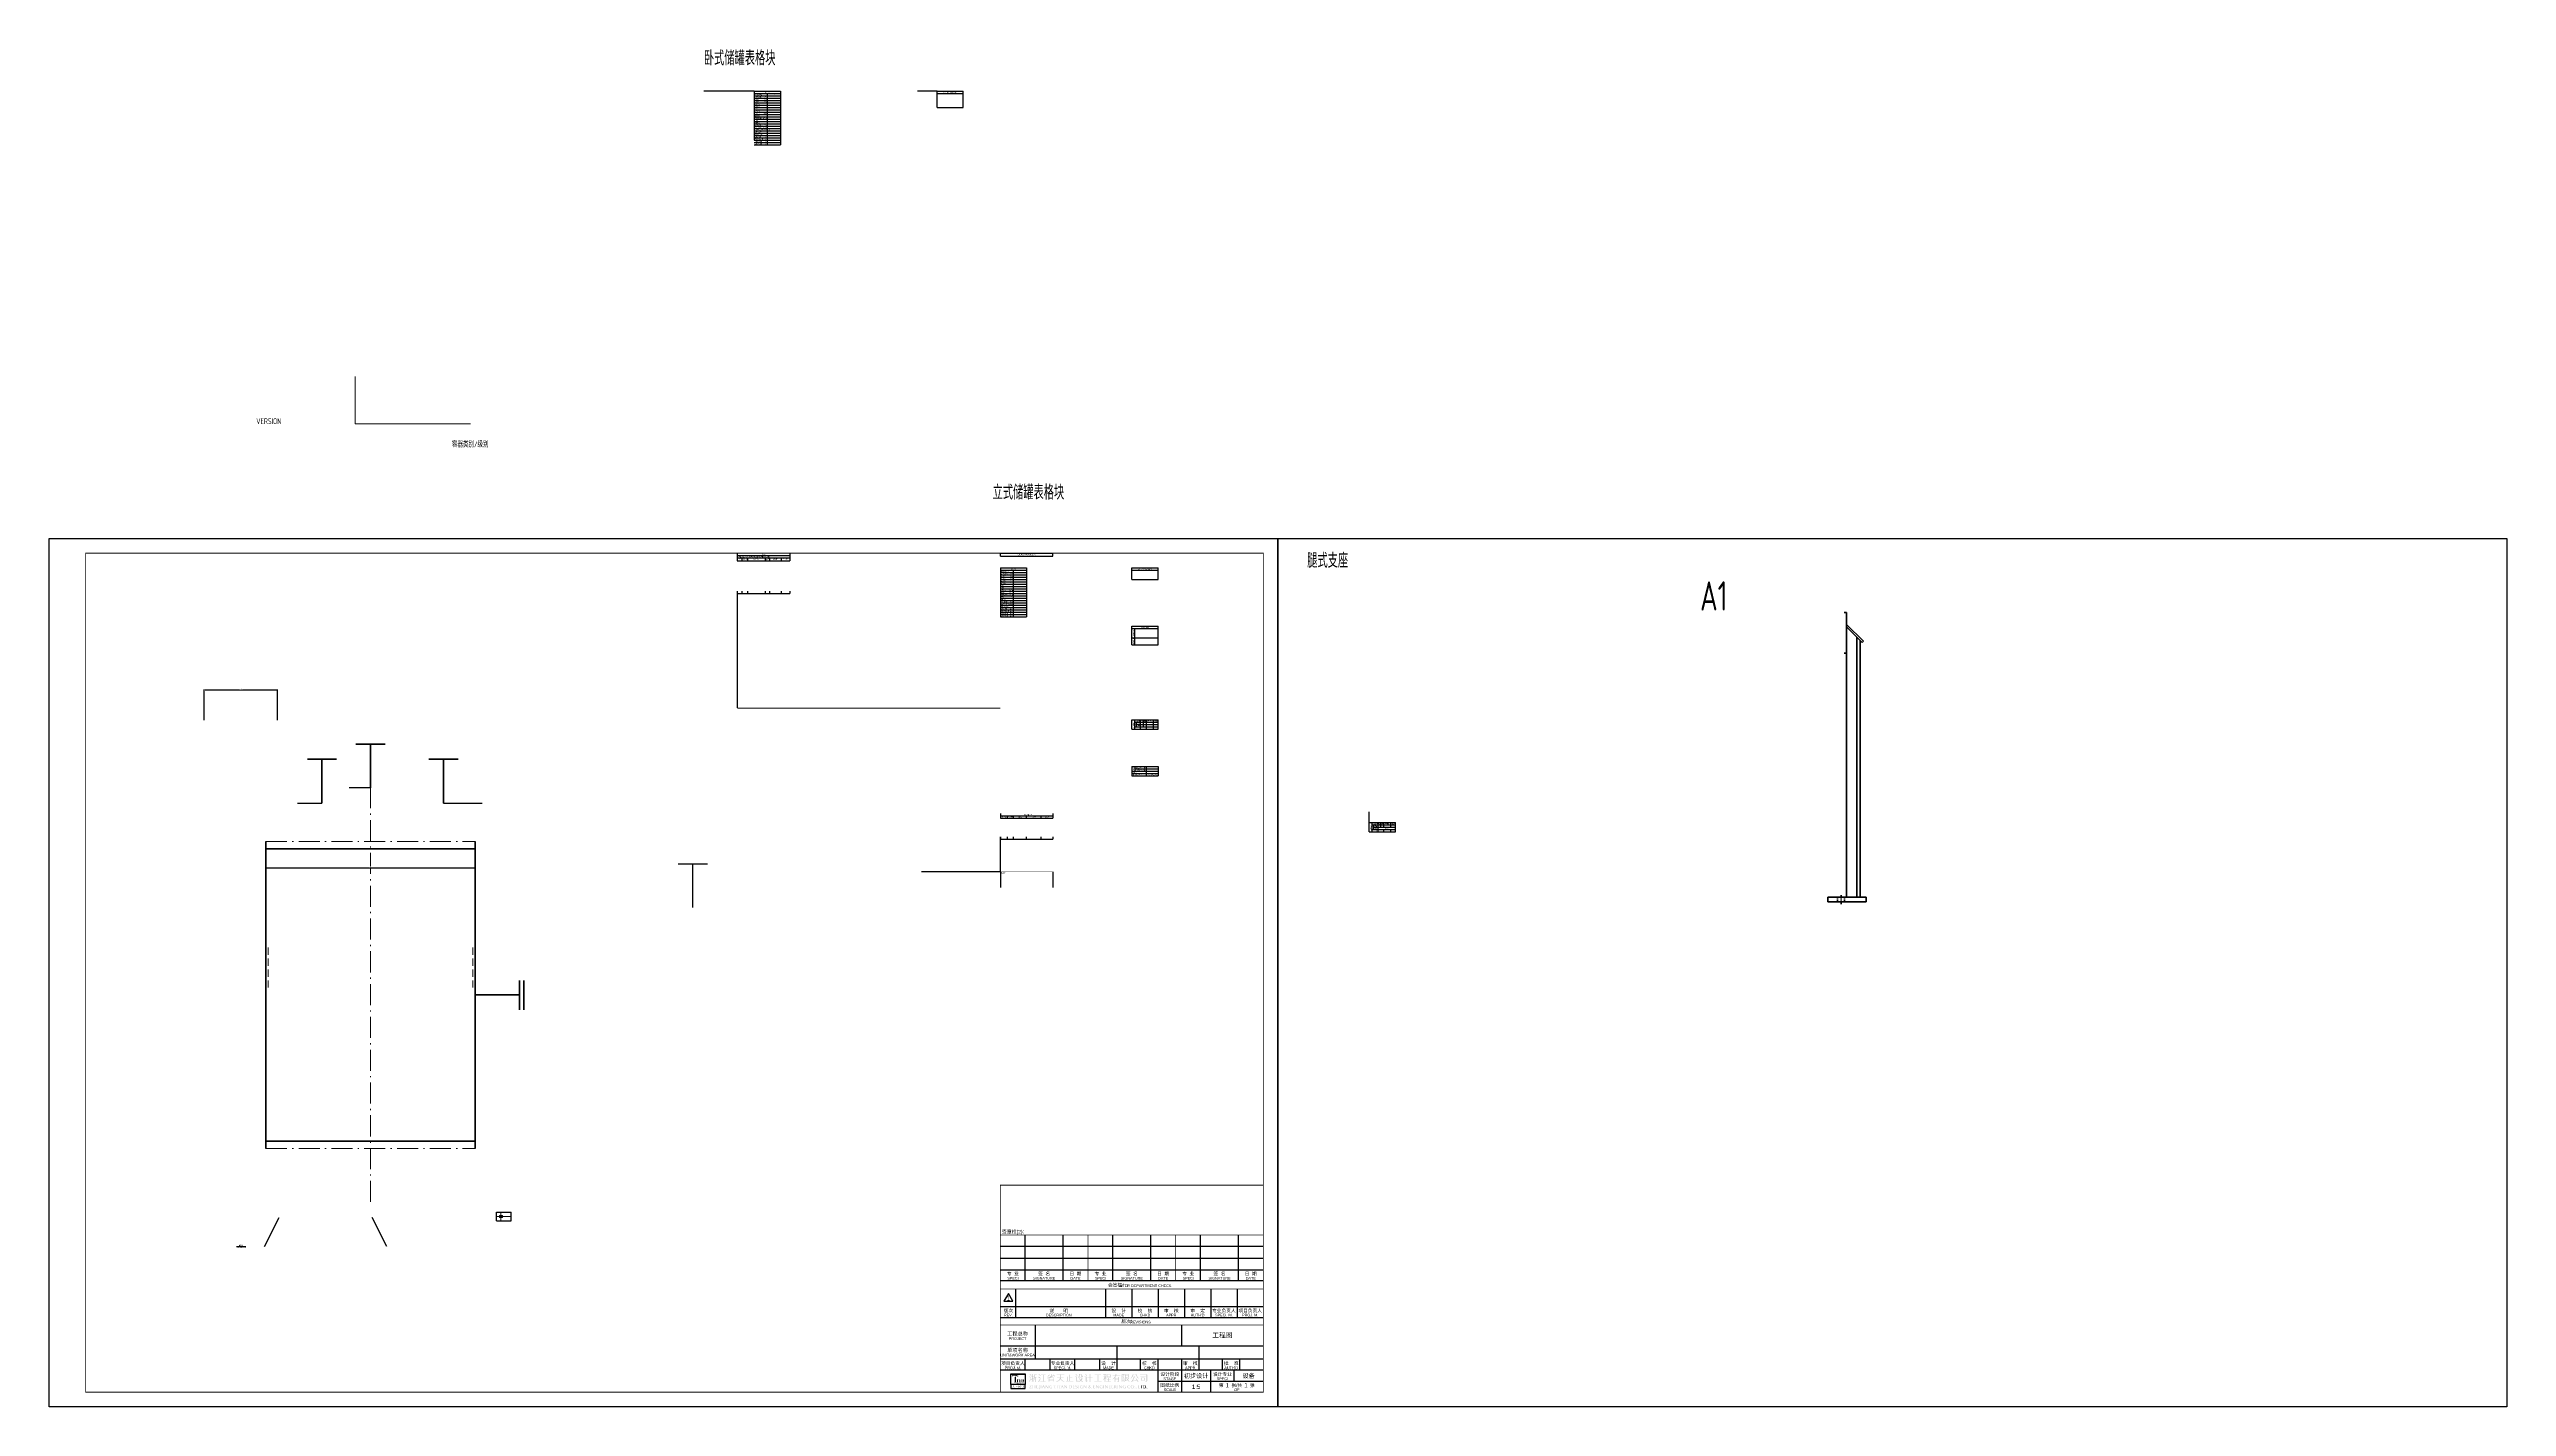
# Model space of a CAD drawing. Header units: millimetres. Extents: x -486 to 22086, y -8497 to 4644.
# Drawn here: x 0 to 8410, y 0 to 4644 of the extents above; entities that cross this region are included whole.
import ezdxf
from ezdxf.enums import TextEntityAlignment as Align

# ---------------------------------------------------------------- set-up
doc = ezdxf.new("R2010")
doc.units = ezdxf.units.MM
for name, pattern in [('Center', [18.7, 12, -3, 0.7, -3]), ('Dashed', [11, 8, -3]), ('HIDDEN2', [0.1875, 0.125, -0.0625])]:
    doc.linetypes.add(name, pattern=pattern)
for name, color, linetype, lineweight in [('0DataFlow-BsCenterLine', 1, 'Center', 18), ('0DataFlow-BsDimension', 7, 'Continuous', 18), ('0DataFlow-BsDottedLine', 2, 'HIDDEN2', 18), ('0DataFlow-BsThickLine', 3, 'Continuous', 70)]:
    doc.layers.add(name, color=color, linetype=linetype, lineweight=lineweight)
for name, color, linetype in [('0DataFlow-BsFrame', 30, 'Continuous'), ('0DataFlow-BsGCT', 7, 'Continuous'), ('0DataFlow-BsText', 255, 'Continuous')]:
    doc.layers.add(name, color=color, linetype=linetype)
doc.styles.add('DataFlow', font='tssdeng.shx', dxfattribs={"width": 0.7, "bigfont": 'hztxt.shx'})
doc.styles.add('TitleText', font='arial.ttf')
doc.dimstyles.new('DataFlow-BsGCT', dxfattribs={"dimtxt": 3.5, "dimasz": 2.5, "dimexe": 1, "dimexo": 1, "dimgap": 1, "dimtad": 1, "dimdec": 1, "dimdsep": 46, "dimtxsty": 'DataFlow', "dimcen": 0, "dimadec": 1, "dimazin": 2, "dimtfac": 1, "dimtdec": 1, "dimtmove": 0, "dimatfit": 1, "dimfxl": 0, "dimarcsym": 0})

# ---------------------------------------------------------------- blocks, each defined once
blk = doc.blocks.new('stamp2.2017')
at = {"const_width": 0.6}
blk.add_lwpolyline([(-180, 0), (-180, 34), (0, 34)], dxfattribs=at)
at = {"style": 'TitleText'}
blk.add_text('签章栏(2)：', height=2.4, dxfattribs=at).set_placement((-170.2, 2.2), align=Align.MIDDLE_CENTER)
blk = doc.blocks.new('RevText')
at = {"style": 'TitleText'}
for s, p in [('版次', (-174.5, 8.4)), ('说       明', (-140, 8.4)), ('设    计', (-99, 8.4)), ('版次/', (-93.5, 1)), ('校    核', (-81, 8.4)), ('审    核', (-63, 8.4)), ('审    定', (-45, 8.4)), ('专业负责人', (-27, 8.4)), ('项目负责人', (-9, 8.4))]:
    blk.add_text(s, height=2.3, dxfattribs=at).set_placement(p, align=Align.BOTTOM_CENTER)
at = {"style": 'TitleText', "width": 0.8}
for s, p in [('REV.', (-174.5, 5.7)), ('DESCRIPTION', (-140, 5.7)), ('MADE', (-99, 5.7)), ('REVISIONS', (-84.1, 0.9)), ('CHKD', (-81, 5.7)), ('APPR', (-63, 5.7)), ("AUTH'D", (-45, 5.7)), ('SPECI. M.', (-27, 5.7)), ('PROJ. M.', (-9, 5.7))]:
    blk.add_text(s, height=1.85, dxfattribs=at).set_placement(p, align=Align.BOTTOM_CENTER)
blk = doc.blocks.new('revisions.2017')
for p, q in [((-169.5, 5.5), (-169.5, 25)), ((-108, 25), (-108, 5.5)), ((-90, 25), (-90, 5.5)), ((-72, 25), (-72, 5.5)), ((-54, 25), (-54, 5.5)), ((-36, 25), (-36, 5.5)), ((-18, 25), (-18, 5.5)), ((-180, 13), (0, 13)), ((-180, 5.5), (0, 5.5))]:
    blk.add_line(p, q)
at = {"const_width": 0.6}
blk.add_lwpolyline([(0, 25), (-180, 25), (-180, 0)], dxfattribs=at)
blk.add_lwpolyline([(-171.5, 16.8), (-174.5, 22), (-177.5, 16.8)], close=True)
blk.add_blockref('RevText', (0, 0))
at = {"style": 'TitleText', "width": 0.8}
blk.add_attdef('Ver1', text='', height=2.85, dxfattribs=at).set_placement((-174.5, 18.6), align=Align.MIDDLE)
at = {"style": 'TitleText'}
for tag, p in [('Description1L1', (-138.8, 20.8)), ('Description1L2', (-138.8, 16.8)), ('Description1', (-138.8, 18.8))]:
    blk.add_attdef(tag, text='', height=3, dxfattribs=at).set_placement(p, align=Align.MIDDLE)
blk = doc.blocks.new('InterText')
at = {"style": 'TitleText'}
for s, p in [('专  业', (-171.4, 8.7)), ('签  名', (-150, 8.7)), ('日  期', (-128.6, 8.7)), ('专  业', (-111.4, 8.7)), ('会签栏/', (-101, 0.9)), ('签  名', (-90, 8.7)), ('日  期', (-68.6, 8.7)), ('专  业', (-51.4, 8.7)), ('签  名', (-30, 8.7)), ('日  期', (-8.6, 8.7))]:
    blk.add_text(s, height=2.3, dxfattribs=at).set_placement(p, align=Align.BOTTOM_CENTER)
at = {"style": 'TitleText', "width": 0.8}
for s, p in [('SPECI', (-171.4, 5.9)), ('SIGNATURE', (-150, 5.9)), ('DATE', (-128.6, 5.9)), ('SPECI', (-111.4, 5.9)), ('SIGNATURE', (-90, 5.9)), ('INTER-DEPARTMENT CHECK', (-81, 0.8)), ('DATE', (-68.6, 5.9)), ('SPECI', (-51.4, 5.9)), ('SIGNATURE', (-30, 5.9)), ('DATE', (-8.6, 5.9))]:
    blk.add_text(s, height=1.85, dxfattribs=at).set_placement(p, align=Align.BOTTOM_CENTER)
blk = doc.blocks.new('intercheck.2017')
for p, q in [((-162.9, 5.5), (-162.9, 37)), ((-137.1, 5.5), (-137.1, 37)), ((-102.9, 5.5), (-102.9, 37)), ((-77.1, 5.5), (-77.1, 37)), ((-42.9, 5.5), (-42.9, 37)), ((-17.1, 5.5), (-17.1, 37))]:
    blk.add_line(p, q)
at = {"ltscale": 2.5}
for p, q in [((0, 29), (-180, 29)), ((0, 21), (-180, 21)), ((0, 13), (-180, 13)), ((0, 5.5), (-180, 5.5))]:
    blk.add_line(p, q, dxfattribs=at)
for points, const_width in [([(0, 37), (-180, 37), (-180, 0)], 0.6), ([(-120, 5.5), (-120, 37)], 0.3), ([(-60, 5.5), (-60, 37)], 0.3)]:
    blk.add_lwpolyline(points, dxfattribs=dict(const_width=const_width))
blk.add_blockref('InterText', (0, 0))
at = {"style": 'TitleText'}
for p in [(-171.4, 33), (-111.4, 33), (-51.4, 33), (-171.4, 25), (-171.4, 17), (-111.4, 25), (-111.4, 17), (-51.4, 25), (-51.4, 17)]:
    blk.add_attdef('Speci', text='', height=3, dxfattribs=at).set_placement(p, align=Align.MIDDLE)
blk = doc.blocks.new('titanlogo')
at = {"linetype": 'Continuous'}
h = blk.add_hatch(color=256, dxfattribs=at)
h.paths.add_polyline_path([(-167.6, 11.2), (-167.9, 11.3), (-168.2, 11.4), (-168.9, 11.7), (-169.5, 11.8), (-170.2, 11.9), (-170.7, 11.9), (-171.2, 11.9), (-171.6, 11.7), (-171.9, 11.6), (-172, 11.3), (-172.1, 11.1), (-172, 10.8), (-171.8, 10.5), (-171.8, 10.6), (-171.8, 10.8), (-171.8, 10.9), (-171.6, 11.2), (-171.2, 11.4), (-170.6, 11.4), (-169.9, 11.3), (-169.1, 11.1), (-168.8, 11), (-168.5, 10.8), (-168.2, 10.7), (-167.4, 11.1)])
h.paths.add_polyline_path([(-170.1, 10.4), (-170.3, 10.3), (-170.4, 10.2), (-170.5, 10.1), (-170.5, 6.8), (-170.1, 6.8)])
h.paths.add_polyline_path([(-169.3, 10.6), (-169.5, 10.6), (-169.7, 10.6), (-170, 10.5), (-170, 6.8), (-169.3, 6.8)])
h.paths.add_polyline_path([(-168, 8.7), (-168.5, 8.7), (-168.5, 6.8), (-168, 6.8)])
h.paths.add_polyline_path([(-166.8, 8.4), (-166.7, 8.4), (-166.7, 8.7), (-166.9, 8.7), (-167.2, 8.7), (-167.5, 8.7), (-167.5, 8.4), (-167.3, 8.4), (-167.3, 6.8), (-166.8, 6.8)])
h.paths.add_polyline_path([(-165.3, 7.7), (-165.3, 8), (-165.4, 8.4), (-165.6, 8.7), (-165.9, 8.7), (-166.1, 8.4), (-166.1, 8), (-166.2, 7.7), (-166.2, 6.8), (-165.8, 6.8), (-165.8, 7.1), (-165.6, 7.1), (-165.6, 6.8), (-165.3, 6.8)])
h.paths.add_polyline_path([(-165.8, 7.7), (-165.8, 7.9), (-165.8, 8.1), (-165.7, 8.3), (-165.7, 8.1), (-165.6, 7.9), (-165.6, 7.7), (-165.6, 7.4), (-165.8, 7.4)], flags=16)
h.paths.add_polyline_path([(-164.3, 8.1), (-164.2, 7.9), (-164.1, 7.7), (-164.1, 7.5), (-164.1, 6.8), (-163.7, 6.8), (-163.7, 8.7), (-164.1, 8.7), (-164.1, 8.4), (-164.2, 8.5), (-164.2, 8.6), (-164.3, 8.7), (-164.7, 8.7), (-164.7, 6.8), (-164.3, 6.8)])
h = blk.add_hatch(color=256, dxfattribs=at)
h.paths.add_polyline_path([(-171.1, 3.9), (-171.1, 4.1), (-170.5, 4.1), (-170.4, 4.1), (-170.4, 4.1), (-170.4, 4.1), (-170.4, 4.1), (-170.4, 4.1), (-170.4, 4.1), (-170.4, 4.1), (-170.4, 4.1), (-170.5, 4.1), (-171.1, 4.1), (-171.1, 4.7), (-170.3, 4.7), (-170.3, 4.7), (-170.3, 4.7), (-170.3, 4.7), (-170.3, 4.7), (-170.3, 4.7), (-170.3, 4.7), (-170.3, 4.7), (-170.3, 4.7), (-170.3, 4.8), (-172, 4.8), (-172, 4.7), (-172, 4.7), (-172.1, 4.7), (-172.1, 4.7), (-172.1, 4.7), (-172.1, 4.7), (-172, 4.7), (-172, 4.7), (-172, 4.7), (-171.3, 4.7), (-171.3, 4.1), (-171.9, 4.1), (-171.9, 4.1), (-171.9, 4.1), (-172, 4.1), (-172, 4.1), (-172, 4.1), (-172, 4.1), (-171.9, 4.1), (-171.9, 4.1), (-171.9, 4.1), (-171.3, 4.1), (-171.3, 3.9), (-171.3, 3.7), (-171.4, 3.6), (-171.5, 3.5), (-171.6, 3.4), (-171.7, 3.4), (-171.8, 3.3), (-171.9, 3.2), (-172, 3.2), (-172.1, 3.2), (-172.1, 3.2), (-172.1, 3.1), (-172.1, 3.1), (-172.1, 3.1), (-172, 3.1), (-172, 3.1), (-172, 3.1), (-172, 3.1), (-171.8, 3.1), (-171.7, 3.2), (-171.6, 3.3), (-171.4, 3.4), (-171.3, 3.5), (-171.2, 3.7), (-171.1, 3.5), (-171, 3.4), (-170.9, 3.3), (-170.7, 3.2), (-170.6, 3.1), (-170.4, 3.1), (-170.4, 3.1), (-170.3, 3.1), (-170.3, 3.1), (-170.3, 3.1), (-170.3, 3.2), (-170.3, 3.2), (-170.3, 3.2), (-170.4, 3.2), (-170.4, 3.2), (-170.5, 3.2), (-170.6, 3.3), (-170.6, 3.3), (-170.8, 3.4), (-170.9, 3.5), (-171, 3.6), (-171.1, 3.8)])
h.paths.add_polyline_path([(-169, 3.9), (-168.5, 3.9), (-168.4, 3.9), (-168.4, 3.9), (-168.4, 4), (-168.4, 4), (-168.4, 4), (-168.4, 4), (-168.4, 4), (-168.4, 4), (-168.5, 4), (-169, 4), (-169, 4.6), (-168.3, 4.6), (-168.3, 4.6), (-168.3, 4.6), (-168.3, 4.6), (-168.3, 4.6), (-168.3, 4.7), (-168.3, 4.7), (-168.3, 4.7), (-168.3, 4.7), (-168.3, 4.7), (-169.8, 4.7), (-169.8, 4.7), (-169.8, 4.7), (-169.8, 4.7), (-169.8, 4.7), (-169.8, 4.6), (-169.8, 4.6), (-169.8, 4.6), (-169.8, 4.6), (-169.8, 4.6), (-169.1, 4.6), (-169.1, 3.2), (-169.4, 3.2), (-169.4, 4.1), (-169.4, 4.2), (-169.5, 4.2), (-169.5, 4.2), (-169.5, 4.2), (-169.5, 4.2), (-169.5, 4.2), (-169.6, 4.2), (-169.6, 4.2), (-169.6, 4.1), (-169.6, 3.2), (-169.9, 3.2), (-169.9, 3.2), (-169.9, 3.2), (-169.9, 3.2), (-169.9, 3.2), (-169.9, 3.2), (-169.9, 3.2), (-169.9, 3.2), (-169.9, 3.2), (-169.9, 3.1), (-168.3, 3.1), (-168.2, 3.2), (-168.2, 3.2), (-168.2, 3.2), (-168.2, 3.2), (-168.2, 3.2), (-168.2, 3.2), (-168.2, 3.2), (-168.2, 3.2), (-168.3, 3.2), (-169, 3.2)])
h.paths.add_polyline_path([(-167.3, 4.1), (-167.3, 4.2), (-167.3, 4.2), (-167.4, 4.2), (-167.4, 4.2), (-167.4, 4.2), (-167.4, 4.2), (-167.8, 4.2), (-167.8, 4.2), (-167.8, 4.2), (-167.8, 4.2), (-167.5, 4.2), (-167.5, 4.1), (-167.5, 4.1), (-167.5, 4.1), (-167.5, 3.2), (-167.5, 3.1), (-167.4, 3.1), (-167.4, 3.1), (-167.3, 3.1), (-167.2, 3.2), (-167.1, 3.3), (-167.1, 3.3), (-167.1, 3.3), (-167.1, 3.3), (-167.1, 3.3), (-167.1, 3.3), (-167.1, 3.3), (-167.2, 3.3), (-167.3, 3.3), (-167.3, 3.2)])
h.paths.add_polyline_path([(-167.3, 4.6), (-167.4, 4.7), (-167.6, 4.7), (-167.6, 4.8), (-167.6, 4.8), (-167.6, 4.8), (-167.6, 4.8), (-167.7, 4.7), (-167.7, 4.7), (-167.7, 4.7), (-167.7, 4.7), (-167.7, 4.7), (-167.6, 4.7), (-167.5, 4.6), (-167.5, 4.5), (-167.4, 4.5), (-167.4, 4.4), (-167.3, 4.4), (-167.3, 4.4), (-167.3, 4.4), (-167.3, 4.5), (-167.2, 4.5), (-167.2, 4.5), (-167.3, 4.5), (-167.3, 4.6)])
h.paths.add_polyline_path([(-166.7, 4.6), (-166.7, 4.7), (-166.5, 4.7), (-166.5, 4.3), (-166.5, 4.2), (-166.4, 4.2), (-166.4, 4.2), (-166.1, 4.2), (-166.1, 4.2), (-166.1, 4.2), (-166.1, 4.2), (-166, 4.2), (-166, 4.3), (-166, 4.3), (-166, 4.4), (-166, 4.4), (-166, 4.4), (-166, 4.5), (-166, 4.5), (-166.1, 4.5), (-166.1, 4.4), (-166.1, 4.4), (-166.1, 4.4), (-166.1, 4.3), (-166.2, 4.3), (-166.2, 4.2), (-166.3, 4.2), (-166.3, 4.2), (-166.3, 4.3), (-166.3, 4.3), (-166.3, 4.7), (-166.3, 4.7), (-166.4, 4.8), (-166.5, 4.8), (-166.7, 4.8), (-166.8, 4.8), (-166.8, 4.7), (-166.8, 4.7), (-166.8, 4.5), (-166.8, 4.4), (-166.9, 4.3), (-166.9, 4.2), (-167, 4.1), (-167, 4.1), (-167, 4), (-167, 4), (-166.9, 4), (-166.9, 4.1), (-166.8, 4.2), (-166.7, 4.3), (-166.7, 4.4)])
h.paths.add_polyline_path([(-166.6, 3.6), (-166.6, 3.7), (-166.7, 3.8), (-166.7, 3.9), (-166.7, 3.9), (-166.7, 3.9), (-166.8, 3.9), (-166.8, 3.8), (-166.8, 3.8), (-166.8, 3.8), (-166.8, 3.8), (-166.8, 3.7), (-166.8, 3.6), (-166.7, 3.5), (-166.6, 3.4), (-166.7, 3.3), (-166.9, 3.2), (-167, 3.1), (-167, 3.1), (-167, 3.1), (-167.1, 3.1), (-167.1, 3.1), (-167, 3.1), (-167, 3), (-167, 3), (-167, 3), (-167, 3), (-166.8, 3.1), (-166.6, 3.2), (-166.5, 3.3), (-166.3, 3.2), (-166.2, 3.1), (-166.1, 3), (-166, 3), (-166, 3), (-166, 3), (-166, 3), (-166, 3.1), (-166, 3.1), (-166, 3.1), (-166, 3.1), (-166, 3.1), (-166.1, 3.2), (-166.2, 3.3), (-166.4, 3.4), (-166.3, 3.5), (-166.2, 3.7), (-166.1, 3.8), (-166.1, 3.9), (-166.1, 3.9), (-166.2, 4), (-167, 4), (-167, 4), (-167, 4), (-167, 4), (-167, 3.9), (-167, 3.9), (-167, 3.9), (-167, 3.9), (-167, 3.9), (-167, 3.9), (-166.3, 3.9), (-166.3, 3.8), (-166.4, 3.6), (-166.5, 3.5), (-166.5, 3.5)])
h.paths.add_polyline_path([(-165.1, 4.1), (-165.1, 4.2), (-165.1, 4.2), (-165.1, 4.2), (-165.1, 4.2), (-165.1, 4.2), (-165.2, 4.2), (-165.5, 4.2), (-165.5, 4.2), (-165.5, 4.2), (-165.5, 4.2), (-165.3, 4.2), (-165.3, 4.1), (-165.3, 4.1), (-165.2, 4.1), (-165.2, 3.2), (-165.2, 3.1), (-165.2, 3.1), (-165.1, 3.1), (-165, 3.1), (-164.9, 3.2), (-164.8, 3.3), (-164.8, 3.3), (-164.8, 3.3), (-164.8, 3.3), (-164.8, 3.3), (-164.8, 3.3), (-164.8, 3.3), (-164.9, 3.3), (-165, 3.3), (-165.1, 3.2)])
h.paths.add_polyline_path([(-165, 4.5), (-165, 4.6), (-165.1, 4.6), (-165.2, 4.7), (-165.3, 4.7), (-165.3, 4.8), (-165.4, 4.8), (-165.4, 4.8), (-165.4, 4.8), (-165.4, 4.7), (-165.4, 4.7), (-165.4, 4.7), (-165.4, 4.7), (-165.4, 4.7), (-165.4, 4.7), (-165.3, 4.6), (-165.2, 4.5), (-165.1, 4.5), (-165.1, 4.4), (-165.1, 4.4), (-165, 4.4), (-165, 4.4), (-165, 4.5), (-165, 4.5), (-165, 4.5)])
h.paths.add_polyline_path([(-163.7, 4.1), (-163.8, 4.1), (-163.8, 4.1), (-164.2, 4.1), (-164.2, 4.7), (-164.3, 4.8), (-164.3, 4.8), (-164.3, 4.8), (-164.3, 4.8), (-164.3, 4.8), (-164.4, 4.8), (-164.4, 4.8), (-164.4, 4.8), (-164.4, 4.7), (-164.4, 4.1), (-164.9, 4.1), (-164.9, 4.1), (-164.9, 4.1), (-164.9, 4.1), (-164.9, 4.1), (-164.9, 4.1), (-164.9, 4.1), (-164.9, 4.1), (-164.9, 4.1), (-164.9, 4.1), (-164.4, 4.1), (-164.4, 3.1), (-164.4, 3.1), (-164.4, 3), (-164.4, 3), (-164.3, 3), (-164.3, 3), (-164.3, 3), (-164.3, 3), (-164.3, 3.1), (-164.2, 3.1), (-164.2, 4.1), (-163.8, 4.1), (-163.8, 4.1), (-163.7, 4.1), (-163.7, 4.1), (-163.7, 4.1), (-163.7, 4.1), (-163.7, 4.1)])
h = blk.add_hatch(color=256, dxfattribs=at)
h.paths.add_polyline_path([(-170.2, 6.4), (-170.1, 6.4), (-170.1, 6.4), (-170.1, 6.4), (-170.1, 6.4), (-170.1, 6.4), (-170, 6.4), (-170, 6.4), (-170, 6.5), (-170.4, 6.5), (-170.5, 6.4), (-170.5, 6.4), (-170.4, 6.4), (-170.4, 6.4), (-170.4, 6.4), (-170.4, 6.4), (-170.3, 6.4), (-170.3, 6.4), (-170.3, 6), (-170.3, 5.9), (-170.3, 5.9), (-170.3, 5.9), (-170.3, 5.9), (-170.3, 5.9), (-170.3, 5.9), (-170.2, 5.9), (-170.2, 5.9), (-170.2, 5.9), (-170.2, 5.9), (-170.2, 5.9), (-170.2, 5.9), (-170.2, 6)])
h.paths.add_polyline_path([(-169.7, 6.4), (-169.7, 6.4), (-169.7, 6.4), (-169.7, 6.4), (-169.7, 6.4), (-169.7, 6.5), (-169.7, 6.5), (-169.8, 6.5), (-169.8, 6.5), (-169.8, 6.4), (-169.8, 6.4), (-169.8, 6.4), (-169.8, 6.4), (-169.8, 6.4), (-169.8, 6), (-169.8, 5.9), (-169.8, 5.9), (-169.8, 5.9), (-169.8, 5.9), (-169.8, 5.9), (-169.8, 5.9), (-169.7, 5.9), (-169.7, 5.9), (-169.7, 5.9), (-169.7, 5.9), (-169.7, 5.9), (-169.7, 5.9), (-169.7, 6)])
h.paths.add_polyline_path([(-169.2, 6.4), (-169.2, 6.4), (-169.2, 6.4), (-169.1, 6.4), (-169.1, 6.4), (-169.1, 6.4), (-169.1, 6.4), (-169.1, 6.4), (-169.1, 6.5), (-169.5, 6.5), (-169.5, 6.4), (-169.5, 6.4), (-169.5, 6.4), (-169.5, 6.4), (-169.5, 6.4), (-169.4, 6.4), (-169.4, 6.4), (-169.3, 6.4), (-169.3, 6), (-169.3, 5.9), (-169.3, 5.9), (-169.4, 5.9), (-169.4, 5.9), (-169.4, 5.9), (-169.4, 5.9), (-169.2, 5.9), (-169.2, 5.9), (-169.2, 5.9), (-169.2, 5.9), (-169.2, 5.9), (-169.2, 5.9), (-169.2, 6)])
h.paths.add_polyline_path([(-168.7, 6.5), (-168.8, 6.5), (-168.8, 6.5), (-168.8, 6.5), (-168.8, 6.5), (-168.8, 6.4), (-168.8, 6.4), (-168.8, 6.4), (-168.8, 6.4), (-168.8, 6.4), (-168.8, 6.4), (-168.8, 6.4), (-168.8, 6.4), (-168.8, 6.4), (-169, 6), (-169, 5.9), (-169, 5.9), (-169, 5.9), (-169, 5.9), (-169, 5.9), (-169, 5.9), (-168.9, 5.9), (-168.9, 5.9), (-168.9, 5.9), (-168.9, 5.9), (-168.9, 5.9), (-168.9, 5.9), (-168.9, 5.9), (-168.9, 5.9), (-168.9, 5.9), (-168.9, 5.9), (-168.9, 5.9), (-168.9, 5.9), (-168.9, 5.9), (-168.8, 6.1), (-168.6, 6.1), (-168.6, 5.9), (-168.6, 5.9), (-168.6, 5.9), (-168.5, 5.9), (-168.5, 5.9), (-168.5, 5.9), (-168.5, 5.9), (-168.6, 5.9), (-168.6, 5.9), (-168.6, 5.9), (-168.4, 5.9), (-168.4, 5.9), (-168.4, 5.9), (-168.4, 5.9), (-168.4, 5.9), (-168.5, 5.9), (-168.5, 6)])
h.paths.add_polyline_path([(-168.7, 6.4), (-168.6, 6.1), (-168.8, 6.1)], flags=16)
h.paths.add_polyline_path([(-168.2, 6.3), (-167.9, 5.9), (-167.8, 5.9), (-167.8, 5.9), (-167.8, 5.9), (-167.8, 5.9), (-167.8, 5.8), (-167.7, 5.8), (-167.7, 6.4), (-167.7, 6.4), (-167.7, 6.4), (-167.7, 6.4), (-167.7, 6.4), (-167.7, 6.5), (-167.7, 6.5), (-167.8, 6.5), (-167.8, 6.5), (-167.8, 6.4), (-167.8, 6.4), (-167.8, 6.4), (-167.8, 6.4), (-167.8, 6.4), (-167.8, 6), (-168.2, 6.5), (-168.3, 6.5), (-168.3, 6.5), (-168.3, 6.4), (-168.3, 6.4), (-168.3, 6.4), (-168.3, 6.4), (-168.3, 6.4), (-168.3, 6), (-168.3, 5.9), (-168.3, 5.9), (-168.3, 5.9), (-168.3, 5.9), (-168.3, 5.9), (-168.3, 5.9), (-168.2, 5.9), (-168.2, 5.9), (-168.2, 5.9), (-168.2, 5.9), (-168.2, 5.9), (-168.2, 5.9), (-168.2, 6)])
h.paths.add_polyline_path([(-166.8, 6.1), (-166.8, 6.1), (-166.7, 6.1), (-166.7, 6.2), (-166.7, 6.2), (-166.8, 6.3), (-166.8, 6.3), (-166.8, 6.3), (-166.8, 6.4), (-166.8, 6.4), (-166.9, 6.4), (-166.9, 6.4), (-167, 6.5), (-167, 6.5), (-167, 6.5), (-167.1, 6.5), (-167.3, 6.5), (-167.3, 6.5), (-167.3, 6.4), (-167.3, 6.4), (-167.3, 6.4), (-167.3, 6.4), (-167.3, 6.4), (-167.3, 6), (-167.3, 5.9), (-167.3, 5.9), (-167.3, 5.9), (-167.3, 5.9), (-167.3, 5.9), (-167.3, 5.9), (-167.1, 5.9), (-167.1, 5.9), (-167, 5.9), (-166.9, 5.9), (-166.9, 5.9), (-166.9, 5.9), (-166.8, 6), (-166.8, 6), (-166.8, 6)])
h.paths.add_polyline_path([(-167.2, 6.4), (-167.2, 6.4), (-167.1, 6.4), (-167.1, 6.4), (-167.1, 6.4), (-167.1, 6.4), (-167.1, 6.4), (-167, 6.4), (-167, 6.4), (-166.9, 6.3), (-166.9, 6.3), (-166.8, 6.2), (-166.8, 6.2), (-166.8, 6.1), (-166.9, 6), (-166.9, 6), (-167, 6), (-167, 5.9), (-167.1, 5.9), (-167.1, 5.9), (-167.1, 5.9), (-167.1, 5.9), (-167.1, 5.9), (-167.2, 5.9), (-167.2, 5.9)], flags=16)
h.paths.add_polyline_path([(-166.3, 6.2), (-166.4, 6.2), (-166.4, 6.4), (-166.4, 6.4), (-166.4, 6.4), (-166.4, 6.4), (-166.4, 6.4), (-166.4, 6.4), (-166.3, 6.4), (-166.3, 6.4), (-166.3, 6.4), (-166.3, 6.4), (-166.3, 6.4), (-166.2, 6.4), (-166.2, 6.4), (-166.2, 6.5), (-166.6, 6.5), (-166.5, 6.5), (-166.5, 6.4), (-166.5, 6.4), (-166.5, 6.4), (-166.5, 6.4), (-166.5, 6.4), (-166.5, 6), (-166.5, 5.9), (-166.5, 5.9), (-166.5, 5.9), (-166.5, 5.9), (-166.5, 5.9), (-166.6, 5.9), (-166.2, 5.9), (-166.1, 6), (-166.2, 6), (-166.2, 6), (-166.2, 5.9), (-166.3, 5.9), (-166.3, 5.9), (-166.3, 5.9), (-166.3, 5.9), (-166.3, 5.9), (-166.4, 5.9), (-166.4, 5.9), (-166.4, 5.9), (-166.4, 5.9), (-166.4, 6.2), (-166.4, 6.2), (-166.3, 6.2), (-166.3, 6.2), (-166.3, 6.2), (-166.3, 6.1), (-166.3, 6.1), (-166.3, 6.1)])
h.paths.add_polyline_path([(-165.9, 6.3), (-165.9, 6.3), (-165.9, 6.3), (-165.9, 6.3), (-165.9, 6.3), (-165.9, 6.4), (-165.9, 6.4), (-165.9, 6.4), (-165.8, 6.4), (-165.8, 6.4), (-165.8, 6.4), (-165.8, 6.4), (-165.7, 6.4), (-165.7, 6.4), (-165.7, 6.4), (-165.7, 6.4), (-165.6, 6.4), (-165.6, 6.5), (-165.7, 6.5), (-165.7, 6.5), (-165.7, 6.5), (-165.7, 6.5), (-165.8, 6.5), (-165.8, 6.5), (-165.8, 6.5), (-165.9, 6.5), (-165.9, 6.4), (-166, 6.4), (-166, 6.4), (-166, 6.3), (-166, 6.3), (-166, 6.3), (-166, 6.2), (-165.9, 6.2), (-165.9, 6.2), (-165.8, 6.1), (-165.8, 6.1), (-165.8, 6.1), (-165.8, 6.1), (-165.8, 6.1), (-165.7, 6.1), (-165.7, 6.1), (-165.7, 6.1), (-165.7, 6), (-165.7, 6), (-165.7, 6), (-165.7, 6), (-165.7, 6), (-165.7, 6), (-165.7, 6), (-165.7, 5.9), (-165.8, 5.9), (-165.8, 5.9), (-165.8, 5.9), (-165.9, 5.9), (-165.9, 5.9), (-165.9, 5.9), (-166, 5.9), (-166, 6), (-166, 6), (-166, 5.9), (-166, 5.9), (-165.9, 5.9), (-165.9, 5.9), (-165.9, 5.8), (-165.9, 5.8), (-165.8, 5.8), (-165.8, 5.9), (-165.7, 5.9), (-165.7, 5.9), (-165.6, 5.9), (-165.6, 6), (-165.6, 6), (-165.6, 6.1), (-165.6, 6.1), (-165.6, 6.1), (-165.6, 6.1), (-165.6, 6.1), (-165.6, 6.1), (-165.7, 6.2), (-165.7, 6.2), (-165.8, 6.2), (-165.8, 6.2), (-165.8, 6.2), (-165.8, 6.2), (-165.8, 6.2)])
h.paths.add_polyline_path([(-165.3, 6.4), (-165.3, 6.4), (-165.3, 6.4), (-165.3, 6.4), (-165.3, 6.4), (-165.3, 6.5), (-165.2, 6.5), (-165.4, 6.5), (-165.4, 6.5), (-165.4, 6.4), (-165.4, 6.4), (-165.4, 6.4), (-165.4, 6.4), (-165.4, 6.4), (-165.4, 6), (-165.4, 5.9), (-165.4, 5.9), (-165.4, 5.9), (-165.4, 5.9), (-165.4, 5.9), (-165.4, 5.9), (-165.2, 5.9), (-165.3, 5.9), (-165.3, 5.9), (-165.3, 5.9), (-165.3, 5.9), (-165.3, 5.9), (-165.3, 6)])
h.paths.add_polyline_path([(-165, 6.2), (-164.9, 6.3), (-164.9, 6.4), (-164.8, 6.4), (-164.8, 6.4), (-164.7, 6.4), (-164.7, 6.4), (-164.7, 6.4), (-164.6, 6.4), (-164.6, 6.4), (-164.6, 6.4), (-164.6, 6.4), (-164.6, 6.5), (-164.6, 6.5), (-164.6, 6.5), (-164.6, 6.5), (-164.7, 6.5), (-164.7, 6.5), (-164.7, 6.5), (-164.8, 6.5), (-164.8, 6.5), (-164.9, 6.5), (-164.9, 6.4), (-164.9, 6.4), (-165, 6.4), (-165, 6.4), (-165, 6.3), (-165, 6.3), (-165.1, 6.2), (-165.1, 6.2), (-165.1, 6.2), (-165.1, 6.1), (-165, 6.1), (-165, 6), (-165, 6), (-165, 5.9), (-164.9, 5.9), (-164.9, 5.9), (-164.9, 5.9), (-164.8, 5.9), (-164.8, 5.9), (-164.8, 5.8), (-164.7, 5.8), (-164.7, 5.8), (-164.6, 5.8), (-164.6, 5.9), (-164.6, 5.9), (-164.5, 5.9), (-164.5, 5.9), (-164.5, 6.2), (-164.6, 6.2), (-164.6, 6.2), (-164.6, 6.1), (-164.6, 6.1), (-164.6, 6.1), (-164.6, 6.1), (-164.6, 6.1), (-164.6, 5.9), (-164.6, 5.9), (-164.6, 5.9), (-164.7, 5.9), (-164.7, 5.9), (-164.7, 5.9), (-164.7, 5.9), (-164.8, 5.9), (-164.8, 5.9), (-164.9, 6), (-164.9, 6), (-165, 6.1), (-165, 6.2)])
h.paths.add_polyline_path([(-164.2, 6.3), (-163.9, 5.9), (-163.9, 5.9), (-163.8, 5.9), (-163.8, 5.9), (-163.8, 5.9), (-163.8, 5.8), (-163.8, 5.8), (-163.8, 6.4), (-163.8, 6.4), (-163.8, 6.4), (-163.8, 6.4), (-163.8, 6.4), (-163.7, 6.5), (-163.7, 6.5), (-163.9, 6.5), (-163.9, 6.5), (-163.8, 6.4), (-163.8, 6.4), (-163.8, 6.4), (-163.8, 6.4), (-163.8, 6.4), (-163.8, 6), (-164.2, 6.5), (-164.3, 6.5), (-164.3, 6.5), (-164.3, 6.4), (-164.3, 6.4), (-164.3, 6.4), (-164.3, 6.4), (-164.3, 6.4), (-164.3, 6), (-164.3, 5.9), (-164.3, 5.9), (-164.3, 5.9), (-164.3, 5.9), (-164.3, 5.9), (-164.3, 5.9), (-164.2, 5.9), (-164.2, 5.9), (-164.2, 5.9), (-164.2, 5.9), (-164.2, 5.9), (-164.2, 5.9), (-164.2, 6)])
h = blk.add_hatch(color=256, dxfattribs=at)
h.paths.add_polyline_path([(-159, 12), (-159.3, 12.1), (-159.6, 12.3), (-159.7, 12.4), (-159.8, 12.4), (-159.8, 12.4), (-159.9, 12.4), (-159.9, 12.3), (-159.9, 12.3), (-159.9, 12.2), (-159.9, 12.2), (-159.9, 12.1), (-159.8, 12.1), (-159.5, 11.8), (-159.3, 11.6), (-159.2, 11.5), (-159.1, 11.4), (-159, 11.3), (-158.9, 11.3), (-158.8, 11.4), (-158.8, 11.4), (-158.7, 11.5), (-158.7, 11.6), (-158.7, 11.7), (-158.8, 11.8)])
h.paths.add_polyline_path([(-159.4, 10.4), (-159.7, 10.6), (-160, 10.7), (-160.1, 10.7), (-160.1, 10.7), (-160.2, 10.7), (-160.2, 10.7), (-160.3, 10.7), (-160.3, 10.6), (-160.3, 10.6), (-160.3, 10.5), (-160.2, 10.5), (-160.2, 10.5), (-159.9, 10.3), (-159.6, 10.1), (-159.4, 9.9), (-159.4, 9.9), (-159.3, 9.9), (-159.2, 9.9), (-159.1, 9.9), (-159.1, 10), (-159.1, 10.1), (-159.1, 10.1), (-159.1, 10.2), (-159.2, 10.3)])
h.paths.add_polyline_path([(-159.1, 9.2), (-159.1, 9.2), (-159.1, 9.3), (-159.1, 9.3), (-159.1, 9.4), (-159.2, 9.4), (-159.2, 9.4), (-159.3, 9.3), (-159.3, 9.3), (-159.3, 9.3), (-160.2, 7.6), (-160.2, 7.5), (-160.2, 7.4), (-160.2, 7.4), (-160.2, 7.3), (-160.1, 7.2), (-160, 7.2), (-159.9, 7.2), (-159.9, 7.2), (-159.8, 7.3), (-159.8, 7.4), (-159.5, 8), (-159.3, 8.6)])
h.paths.add_polyline_path([(-157.8, 10.7), (-157.4, 10.7), (-157.3, 10.7), (-157.3, 10.8), (-157.3, 10.8), (-157.3, 10.8), (-157.3, 10.9), (-157.3, 10.9), (-157.3, 10.9), (-157.3, 10.9), (-157.4, 11), (-157.8, 11), (-157.8, 12.2), (-157.9, 12.3), (-157.9, 12.4), (-158, 12.4), (-158, 12.4), (-158.1, 12.4), (-158.2, 12.4), (-158.3, 12.4), (-158.3, 12.3), (-158.3, 12.2), (-158.3, 10.9), (-158.9, 10.9), (-158.9, 10.9), (-159, 10.9), (-159, 10.9), (-159, 10.8), (-159, 10.8), (-159, 10.7), (-159, 10.7), (-158.9, 10.7), (-158.9, 10.7), (-158.3, 10.7), (-158.3, 9.3), (-159, 9), (-159, 8.9), (-159.1, 8.8), (-159.1, 8.8), (-159.1, 8.7), (-159, 8.6), (-159, 8.6), (-158.9, 8.6), (-158.8, 8.6), (-158.8, 8.6), (-158.3, 8.9), (-158.3, 7.7), (-158.3, 7.5), (-158.4, 7.4), (-158.5, 7.3), (-158.9, 7.3), (-158.9, 7.3), (-158.9, 7.3), (-159, 7.3), (-159, 7.2), (-159, 7.2), (-159, 7.2), (-158.9, 7.1), (-158.9, 7.1), (-158.9, 7.1), (-158.2, 7.1), (-158, 7.2), (-157.9, 7.3), (-157.8, 7.5), (-157.8, 9.2), (-157.3, 9.6), (-157.2, 9.6), (-157.2, 9.7), (-157.2, 9.7), (-157.2, 9.8), (-157.3, 9.8), (-157.3, 9.9), (-157.4, 9.9), (-157.4, 9.9), (-157.5, 9.8), (-157.8, 9.6)])
h.paths.add_polyline_path([(-155.1, 10.4), (-155.1, 10.4), (-155.1, 10.5), (-156.6, 10.5), (-156.6, 11.9), (-156.2, 11.9), (-155.7, 11.9), (-155.3, 11.9), (-155.3, 12), (-155.2, 12.1), (-155.2, 12.2), (-155.2, 12.2), (-155.3, 12.3), (-155.3, 12.4), (-155.4, 12.4), (-155.5, 12.4), (-155.6, 12.4), (-156, 12.3), (-156.4, 12.2), (-156.8, 12.1), (-157, 12), (-157, 11.9), (-157, 11.8), (-157, 9.9), (-157.1, 9.5), (-157.1, 9.1), (-157.2, 8.7), (-157.3, 8.2), (-157.5, 7.8), (-157.6, 7.5), (-157.7, 7.4), (-157.7, 7.4), (-157.7, 7.3), (-157.6, 7.3), (-157.6, 7.2), (-157.5, 7.2), (-157.5, 7.2), (-157.4, 7.3), (-157.4, 7.3), (-157.2, 7.6), (-157, 8), (-156.8, 8.4), (-156.7, 9), (-156.6, 9.6), (-156.6, 10.2), (-156.1, 10.2), (-156.1, 7.3), (-156.1, 7.2), (-156.1, 7.1), (-156, 7), (-155.9, 7), (-155.9, 7), (-155.8, 7), (-155.7, 7.1), (-155.7, 7.2), (-155.7, 7.3), (-155.7, 10.2), (-155.1, 10.2), (-155.1, 10.3), (-155.1, 10.3), (-155, 10.3), (-155, 10.3), (-155, 10.4), (-155, 10.4)])
h.paths.add_polyline_path([(-152.5, 11.7), (-152.8, 11.9), (-153.1, 12.2), (-153.4, 12.4), (-153.5, 12.4), (-153.6, 12.4), (-153.6, 12.4), (-153.7, 12.4), (-153.7, 12.4), (-153.8, 12.3), (-153.8, 12.3), (-153.8, 12.2), (-153.7, 12.2), (-153.7, 12.1), (-153.4, 11.9), (-153.1, 11.6), (-152.9, 11.3), (-152.8, 11.3), (-152.7, 11.3), (-152.6, 11.3), (-152.5, 11.3), (-152.5, 11.4), (-152.4, 11.5), (-152.4, 11.6), (-152.5, 11.6)])
h.paths.add_polyline_path([(-152.9, 10.1), (-153.2, 10.3), (-153.6, 10.4), (-153.8, 10.5), (-153.8, 10.6), (-153.9, 10.6), (-154, 10.5), (-154, 10.5), (-154, 10.4), (-154, 10.4), (-154, 10.3), (-154, 10.3), (-153.9, 10.2), (-153.6, 10), (-153.4, 9.8), (-153.1, 9.6), (-153, 9.6), (-152.9, 9.6), (-152.9, 9.6), (-152.8, 9.7), (-152.7, 9.7), (-152.7, 9.8), (-152.7, 9.9), (-152.8, 10), (-152.8, 10.1)])
h.paths.add_polyline_path([(-152.7, 8.7), (-152.4, 9.3), (-152.4, 9.4), (-152.4, 9.4), (-152.5, 9.4), (-152.5, 9.5), (-152.5, 9.5), (-152.6, 9.5), (-152.6, 9.5), (-152.7, 9.5), (-152.7, 9.5), (-152.7, 9.4), (-153.1, 8.7), (-153.5, 8.1), (-153.9, 7.5), (-153.9, 7.4), (-153.9, 7.3), (-153.9, 7.2), (-153.9, 7.1), (-153.8, 7), (-153.7, 7), (-153.6, 7), (-153.5, 7.1), (-153.4, 7.2), (-153, 8)])
h.paths.add_polyline_path([(-150.4, 11.8), (-149.1, 11.8), (-149.1, 11.8), (-149, 11.8), (-149, 11.9), (-149, 11.9), (-149, 11.9), (-149, 12), (-149, 12), (-149.1, 12), (-149.1, 12), (-152.1, 12), (-152.1, 12), (-152.2, 12), (-152.2, 12), (-152.2, 12), (-152.2, 11.9), (-152.2, 11.9), (-152.2, 11.9), (-152.2, 11.8), (-152.2, 11.8), (-152.1, 11.8), (-150.9, 11.8), (-150.9, 7.5), (-152.6, 7.5), (-152.6, 7.5), (-152.7, 7.5), (-152.7, 7.5), (-152.7, 7.4), (-152.7, 7.4), (-152.7, 7.4), (-152.7, 7.4), (-152.6, 7.3), (-152.6, 7.3), (-149, 7.3), (-148.9, 7.3), (-148.9, 7.4), (-148.9, 7.4), (-148.8, 7.4), (-148.8, 7.4), (-148.9, 7.5), (-148.9, 7.5), (-148.9, 7.5), (-149, 7.5), (-150.4, 7.5)])
h.paths.add_polyline_path([(-146.3, 11.7), (-146.2, 11.8), (-146.2, 11.8), (-146.3, 11.9), (-146.3, 12), (-146.4, 12), (-146.5, 12.1), (-146.6, 12), (-146.7, 12), (-146.7, 11.9), (-147, 11.6), (-147.3, 11.2), (-147.7, 10.9), (-147.7, 10.8), (-147.7, 10.8), (-147.7, 10.7), (-147.7, 10.7), (-147.6, 10.6), (-147.6, 10.6), (-147.5, 10.6), (-147.4, 10.6), (-147.4, 10.7), (-147, 11), (-146.6, 11.3)], flags=17)
h.paths.add_polyline_path([(-142.9, 11.4), (-143.3, 11.7), (-143.7, 12), (-143.8, 12), (-143.9, 12), (-143.9, 12), (-144, 12), (-144, 12), (-144, 11.9), (-144, 11.9), (-144, 11.8), (-144, 11.8), (-143.6, 11.4), (-143.3, 11.1), (-143.1, 10.9), (-143, 10.8), (-142.9, 10.8), (-142.9, 10.8), (-142.8, 10.8), (-142.7, 10.9), (-142.6, 10.9), (-142.6, 11), (-142.6, 11.1), (-142.6, 11.2)])
h.paths.add_polyline_path([(-144, 11), (-143.9, 11.1), (-143.9, 11.2), (-143.9, 11.3), (-143.9, 11.4), (-144, 11.4), (-144.1, 11.5), (-144.2, 11.5), (-144.3, 11.4), (-144.3, 11.4), (-144.5, 11.2), (-144.7, 11), (-144.9, 10.9), (-144.9, 12.2), (-145, 12.3), (-145, 12.4), (-145, 12.4), (-145.1, 12.4), (-145.2, 12.4), (-145.3, 12.4), (-145.3, 12.4), (-145.4, 12.3), (-145.4, 12.2), (-145.4, 11), (-145.4, 10.9), (-145.5, 10.8), (-145.6, 10.8), (-146.1, 10.8), (-146.1, 10.8), (-146.1, 10.7), (-146.2, 10.7), (-146.2, 10.7), (-146.2, 10.6), (-146.2, 10.6), (-146.1, 10.6), (-146.1, 10.6), (-146.1, 10.5), (-145.5, 10.5), (-145.9, 10.4), (-146.4, 10.2), (-147, 10), (-147.8, 9.9), (-147.8, 9.9), (-147.8, 9.8), (-147.9, 9.8), (-147.9, 9.8), (-147.9, 9.7), (-147.9, 9.7), (-147.8, 9.7), (-147.8, 9.6), (-147.8, 9.6), (-147.5, 9.6), (-147.2, 9.7), (-146.9, 9.7), (-146.9, 7.5), (-146.8, 7.3), (-146.7, 7.1), (-146.5, 7.1), (-143.6, 7.1), (-143.4, 7.1), (-143.2, 7.3), (-143.2, 7.5), (-143.2, 9.6), (-143.2, 9.8), (-143.4, 10), (-143.6, 10), (-145.7, 10), (-145.1, 10.3), (-144.6, 10.6)])
h.paths.add_polyline_path([(-143.6, 9.8), (-143.6, 9.1), (-146.4, 9.1), (-146.4, 9.8)], flags=16)
h.paths.add_polyline_path([(-143.6, 8.9), (-143.6, 8.2), (-146.4, 8.2), (-146.4, 8.9)], flags=16)
h.paths.add_polyline_path([(-143.6, 8), (-143.6, 7.3), (-146.4, 7.3), (-146.4, 8)], flags=16)
h.paths.add_polyline_path([(-138.6, 10.2), (-136.6, 10.2), (-136.6, 10.3), (-136.5, 10.3), (-136.5, 10.3), (-136.5, 10.3), (-136.5, 10.4), (-136.5, 10.4), (-136.5, 10.4), (-136.6, 10.4), (-136.6, 10.5), (-138.7, 10.5), (-138.7, 12.1), (-136.3, 12.1), (-136.2, 12.1), (-136.2, 12.2), (-136.2, 12.2), (-136.2, 12.2), (-136.2, 12.3), (-136.2, 12.3), (-136.2, 12.3), (-136.2, 12.3), (-136.3, 12.3), (-141.5, 12.3), (-141.5, 12.3), (-141.6, 12.3), (-141.6, 12.3), (-141.6, 12.3), (-141.6, 12.2), (-141.6, 12.2), (-141.6, 12.2), (-141.5, 12.1), (-141.5, 12.1), (-139.2, 12.1), (-139.2, 10.5), (-141.2, 10.5), (-141.2, 10.4), (-141.2, 10.4), (-141.3, 10.4), (-141.3, 10.4), (-141.3, 10.3), (-141.3, 10.3), (-141.2, 10.3), (-141.2, 10.3), (-141.2, 10.2), (-139.2, 10.2), (-139.2, 9.7), (-139.4, 9.2), (-139.6, 8.8), (-139.8, 8.5), (-140.1, 8.2), (-140.4, 8), (-140.8, 7.8), (-141.2, 7.6), (-141.6, 7.5), (-141.6, 7.4), (-141.6, 7.4), (-141.6, 7.3), (-141.6, 7.3), (-141.6, 7.2), (-141.6, 7.2), (-141.5, 7.2), (-141.5, 7.2), (-141.4, 7.2), (-141, 7.3), (-140.5, 7.5), (-140, 7.8), (-139.6, 8.1), (-139.3, 8.5), (-138.9, 9), (-138.6, 8.6), (-138.3, 8.2), (-137.9, 7.8), (-137.4, 7.6), (-137, 7.4), (-136.4, 7.2), (-136.3, 7.2), (-136.3, 7.2), (-136.2, 7.2), (-136.2, 7.3), (-136.2, 7.4), (-136.2, 7.4), (-136.3, 7.5), (-136.4, 7.5), (-136.4, 7.5), (-136.7, 7.6), (-137, 7.7), (-137.2, 7.9), (-137.6, 8.1), (-138, 8.5), (-138.3, 8.8), (-138.5, 9.2), (-138.6, 9.7)])
h.paths.add_polyline_path([(-133.8, 10.4), (-133.8, 10.5), (-133.8, 10.6), (-133.9, 10.6), (-134, 10.6), (-134, 10.6), (-134.1, 10.6), (-134.2, 10.6), (-134.2, 10.5), (-134.2, 10.4), (-134.2, 7.6), (-135.1, 7.6), (-135.1, 7.6), (-135.2, 7.5), (-135.2, 7.5), (-135.2, 7.5), (-135.2, 7.4), (-135.2, 7.4), (-135.2, 7.4), (-135.1, 7.4), (-135.1, 7.4), (-130.1, 7.4), (-130, 7.4), (-130, 7.4), (-130, 7.4), (-130, 7.4), (-130, 7.5), (-130, 7.5), (-130, 7.5), (-130, 7.6), (-130.1, 7.6), (-132.3, 7.6), (-132.3, 9.8), (-130.7, 9.8), (-130.7, 9.8), (-130.7, 9.8), (-130.6, 9.9), (-130.6, 9.9), (-130.6, 9.9), (-130.6, 10), (-130.7, 10), (-130.7, 10), (-130.7, 10), (-132.3, 10), (-132.3, 11.9), (-130.3, 11.9), (-130.3, 11.9), (-130.2, 12), (-130.2, 12), (-130.2, 12), (-130.2, 12), (-130.2, 12.1), (-130.2, 12.1), (-130.3, 12.1), (-130.3, 12.1), (-134.8, 12.1), (-134.8, 12.1), (-134.8, 12.1), (-134.9, 12.1), (-134.9, 12), (-134.9, 12), (-134.9, 12), (-134.8, 12), (-134.8, 11.9), (-134.8, 11.9), (-132.8, 11.9), (-132.8, 7.6), (-133.8, 7.6)])
h = blk.add_hatch(color=256, dxfattribs=at)
h.paths.add_polyline_path([(-158.6, 4.8), (-160, 4.8), (-160.1, 4.4), (-160.1, 4.5), (-160, 4.5), (-159.9, 4.6), (-159.8, 4.6), (-159.7, 4.6), (-159.6, 4.6), (-159.5, 4.6), (-159.5, 4.6), (-159.4, 4.6), (-159.3, 4.6), (-159.2, 4.5), (-159.1, 4.5), (-160.3, 2.6), (-158.6, 2.6), (-158.5, 3), (-158.6, 3), (-158.7, 3), (-158.8, 2.9), (-158.9, 2.9), (-159.1, 2.9), (-159.2, 2.9), (-159.3, 2.9), (-159.3, 2.9), (-159.4, 2.9), (-159.5, 2.9), (-159.6, 2.9), (-159.7, 2.9)])
h.paths.add_polyline_path([(-156.1, 4.4), (-156.1, 4.5), (-156.1, 4.6), (-156.1, 4.7), (-156, 4.7), (-156, 4.8), (-156, 4.8), (-156.6, 4.8), (-156.5, 4.8), (-156.5, 4.7), (-156.5, 4.7), (-156.5, 4.6), (-156.4, 4.5), (-156.4, 4.4), (-156.4, 3.9), (-157.6, 3.9), (-157.6, 4.4), (-157.6, 4.5), (-157.6, 4.6), (-157.6, 4.7), (-157.6, 4.7), (-157.5, 4.8), (-157.5, 4.8), (-158.1, 4.8), (-158, 4.8), (-158, 4.7), (-158, 4.7), (-158, 4.6), (-157.9, 4.5), (-157.9, 4.4), (-157.9, 3), (-157.9, 2.9), (-158, 2.8), (-158, 2.8), (-158, 2.7), (-158, 2.7), (-158.1, 2.6), (-157.5, 2.6), (-157.5, 2.7), (-157.6, 2.7), (-157.6, 2.8), (-157.6, 2.8), (-157.6, 2.9), (-157.6, 3), (-157.6, 3.7), (-156.4, 3.7), (-156.4, 3), (-156.4, 2.9), (-156.5, 2.8), (-156.5, 2.8), (-156.5, 2.7), (-156.5, 2.7), (-156.6, 2.6), (-156, 2.6), (-156, 2.7), (-156.1, 2.7), (-156.1, 2.8), (-156.1, 2.8), (-156.1, 2.9), (-156.1, 3)])
h.paths.add_polyline_path([(-155, 4.5), (-154.9, 4.6), (-154.8, 4.6), (-154.8, 4.6), (-154.7, 4.6), (-154.7, 4.6), (-154.6, 4.6), (-154.6, 4.6), (-154.5, 4.6), (-154.4, 4.6), (-154.4, 4.5), (-154.3, 4.5), (-154.3, 4.5), (-154.3, 4.8), (-155.4, 4.8), (-155.4, 4.8), (-155.4, 4.7), (-155.3, 4.7), (-155.3, 4.6), (-155.3, 4.5), (-155.3, 4.4), (-155.3, 3), (-155.3, 2.9), (-155.3, 2.8), (-155.3, 2.8), (-155.4, 2.7), (-155.4, 2.7), (-155.4, 2.6), (-154.1, 2.6), (-154, 3.1), (-154.1, 3), (-154.2, 3), (-154.3, 2.9), (-154.4, 2.9), (-154.5, 2.9), (-154.6, 2.9), (-154.6, 2.9), (-154.7, 2.9), (-154.7, 2.9), (-154.8, 2.9), (-154.9, 2.9), (-155, 2.9), (-155, 3.7), (-154.8, 3.7), (-154.7, 3.7), (-154.6, 3.7), (-154.5, 3.7), (-154.5, 3.7), (-154.5, 3.6), (-154.4, 3.6), (-154.4, 3.9), (-155, 3.9)])
h.paths.add_polyline_path([(-153.1, 4.4), (-153.1, 4.5), (-153.1, 4.6), (-153.1, 4.7), (-153.1, 4.7), (-153, 4.8), (-153, 4.8), (-153.6, 4.8), (-153.5, 4.8), (-153.5, 4.7), (-153.5, 4.7), (-153.5, 4.6), (-153.4, 4.5), (-153.4, 4.4), (-153.4, 2.7), (-153.5, 2.5), (-153.5, 2.3), (-153.5, 2.2), (-153.6, 2.1), (-153.7, 2), (-153.8, 1.9), (-153.7, 1.9), (-153.6, 2), (-153.5, 2), (-153.4, 2), (-153.3, 2.1), (-153.3, 2.1), (-153.2, 2.2), (-153.2, 2.3), (-153.1, 2.3), (-153.1, 2.4), (-153.1, 2.5), (-153.1, 2.7)])
h.paths.add_polyline_path([(-152, 4.4), (-152, 4.5), (-152, 4.6), (-151.9, 4.7), (-151.9, 4.7), (-151.9, 4.8), (-151.8, 4.8), (-152.4, 4.8), (-152.4, 4.8), (-152.4, 4.7), (-152.3, 4.7), (-152.3, 4.6), (-152.3, 4.5), (-152.3, 4.4), (-152.3, 3), (-152.3, 2.9), (-152.3, 2.8), (-152.3, 2.8), (-152.4, 2.7), (-152.4, 2.7), (-152.4, 2.6), (-151.8, 2.6), (-151.9, 2.7), (-151.9, 2.7), (-151.9, 2.8), (-152, 2.8), (-152, 2.9), (-152, 3)])
h.paths.add_polyline_path([(-150.3, 4.8), (-150.8, 4.8), (-150.8, 4.8), (-150.7, 4.8), (-150.7, 4.7), (-150.7, 4.7), (-150.7, 4.7), (-150.7, 4.7), (-150.7, 4.6), (-150.7, 4.6), (-150.7, 4.6), (-150.7, 4.6), (-150.7, 4.5), (-150.8, 4.5), (-151.4, 3), (-151.4, 2.9), (-151.4, 2.8), (-151.5, 2.8), (-151.5, 2.7), (-151.5, 2.7), (-151.6, 2.6), (-151.1, 2.6), (-151.1, 2.7), (-151.1, 2.7), (-151.1, 2.7), (-151.2, 2.8), (-151.2, 2.8), (-151.2, 2.8), (-151.2, 2.8), (-151.2, 2.8), (-151.2, 2.9), (-151.2, 2.9), (-151.1, 2.9), (-151.1, 2.9), (-150.9, 3.5), (-150.1, 3.5), (-149.9, 2.9), (-149.9, 2.9), (-149.9, 2.9), (-149.9, 2.8), (-149.9, 2.8), (-149.9, 2.8), (-149.9, 2.7), (-150, 2.6), (-149.4, 2.6), (-149.4, 2.7), (-149.5, 2.7), (-149.5, 2.8), (-149.5, 2.9), (-149.6, 2.9), (-149.6, 3)])
h.paths.add_polyline_path([(-150.8, 3.7), (-150.5, 4.5), (-150.2, 3.7)], flags=16)
h.paths.add_polyline_path([(-148.8, 4.3), (-147.7, 2.9), (-147.6, 2.8), (-147.5, 2.7), (-147.4, 2.7), (-147.3, 2.6), (-147.3, 2.6), (-147.2, 2.6), (-147.2, 4.4), (-147.2, 4.5), (-147.2, 4.6), (-147.2, 4.7), (-147.1, 4.7), (-147.1, 4.8), (-147.1, 4.8), (-147.5, 4.8), (-147.5, 4.8), (-147.5, 4.7), (-147.4, 4.7), (-147.4, 4.6), (-147.4, 4.5), (-147.4, 4.4), (-147.4, 3.2), (-148.7, 4.8), (-149.1, 4.8), (-149.1, 4.8), (-149.1, 4.7), (-149, 4.7), (-149, 4.6), (-149, 4.5), (-149, 4.4), (-149, 3), (-149, 2.9), (-149, 2.8), (-149, 2.8), (-149.1, 2.7), (-149.1, 2.7), (-149.1, 2.6), (-148.6, 2.6), (-148.7, 2.7), (-148.7, 2.7), (-148.7, 2.8), (-148.8, 2.8), (-148.8, 2.9), (-148.8, 3)])
h.paths.add_polyline_path([(-146.2, 3.7), (-146.2, 4), (-146.1, 4.2), (-146, 4.4), (-145.8, 4.5), (-145.6, 4.6), (-145.4, 4.6), (-145.3, 4.6), (-145.2, 4.6), (-145.1, 4.6), (-145, 4.5), (-144.9, 4.5), (-144.8, 4.4), (-144.8, 4.8), (-144.9, 4.8), (-145, 4.8), (-145.1, 4.8), (-145.2, 4.8), (-145.3, 4.9), (-145.3, 4.9), (-145.5, 4.8), (-145.7, 4.8), (-145.8, 4.8), (-146, 4.7), (-146.1, 4.6), (-146.2, 4.5), (-146.3, 4.4), (-146.4, 4.3), (-146.5, 4.2), (-146.5, 4), (-146.6, 3.9), (-146.6, 3.7), (-146.6, 3.5), (-146.5, 3.3), (-146.4, 3.2), (-146.3, 3), (-146.2, 2.9), (-146.1, 2.8), (-146, 2.7), (-145.8, 2.7), (-145.7, 2.6), (-145.6, 2.6), (-145.5, 2.6), (-145.3, 2.6), (-145.2, 2.6), (-145.1, 2.6), (-145, 2.6), (-144.9, 2.6), (-144.7, 2.7), (-144.6, 2.7), (-144.6, 3.7), (-145, 3.7), (-145, 3.7), (-144.9, 3.7), (-144.9, 3.6), (-144.9, 3.5), (-144.9, 3.5), (-144.9, 3.4), (-144.9, 2.9), (-145, 2.9), (-145, 2.9), (-145.1, 2.9), (-145.2, 2.8), (-145.2, 2.8), (-145.3, 2.8), (-145.6, 2.9), (-145.8, 2.9), (-146, 3.1), (-146.1, 3.3), (-146.2, 3.5)])
h.paths.add_polyline_path([(-142.5, 4.6), (-142.2, 4.6), (-142.2, 4.6), (-142.1, 4.6), (-142, 4.5), (-142, 4.5), (-141.9, 4.5), (-141.9, 4.5), (-141.8, 4.8), (-143.3, 4.8), (-143.5, 4.4), (-143.4, 4.5), (-143.3, 4.5), (-143.3, 4.5), (-143.2, 4.6), (-143.1, 4.6), (-143, 4.6), (-142.8, 4.6), (-142.8, 3), (-142.8, 2.9), (-142.8, 2.8), (-142.8, 2.8), (-142.9, 2.7), (-142.9, 2.7), (-142.9, 2.6), (-142.3, 2.6), (-142.4, 2.7), (-142.4, 2.7), (-142.4, 2.8), (-142.5, 2.8), (-142.5, 2.9), (-142.5, 3)])
h.paths.add_polyline_path([(-140.9, 4.4), (-140.9, 4.5), (-140.9, 4.6), (-140.9, 4.7), (-140.9, 4.7), (-140.8, 4.8), (-140.8, 4.8), (-141.4, 4.8), (-141.3, 4.8), (-141.3, 4.7), (-141.3, 4.7), (-141.3, 4.6), (-141.3, 4.5), (-141.3, 4.4), (-141.3, 3), (-141.3, 2.9), (-141.3, 2.8), (-141.3, 2.8), (-141.3, 2.7), (-141.3, 2.7), (-141.4, 2.6), (-140.8, 2.6), (-140.8, 2.7), (-140.9, 2.7), (-140.9, 2.8), (-140.9, 2.8), (-140.9, 2.9), (-140.9, 3)])
h.paths.add_polyline_path([(-139.4, 4.6), (-139.2, 4.6), (-139.1, 4.6), (-139, 4.6), (-139, 4.5), (-138.9, 4.5), (-138.9, 4.5), (-138.8, 4.5), (-138.7, 4.8), (-140.3, 4.8), (-140.4, 4.4), (-140.3, 4.5), (-140.3, 4.5), (-140.2, 4.5), (-140.1, 4.6), (-140, 4.6), (-139.9, 4.6), (-139.7, 4.6), (-139.7, 3), (-139.7, 2.9), (-139.8, 2.8), (-139.8, 2.8), (-139.8, 2.7), (-139.8, 2.7), (-139.9, 2.6), (-139.3, 2.6), (-139.3, 2.7), (-139.3, 2.7), (-139.4, 2.8), (-139.4, 2.8), (-139.4, 2.9), (-139.4, 3)])
h = blk.add_hatch(color=256, dxfattribs=at)
h.paths.add_polyline_path([(-137.4, 4.8), (-137.9, 4.8), (-137.9, 4.8), (-137.9, 4.8), (-137.9, 4.7), (-137.9, 4.7), (-137.9, 4.7), (-137.9, 4.7), (-137.9, 4.6), (-137.9, 4.6), (-137.9, 4.6), (-137.9, 4.6), (-137.9, 4.5), (-137.9, 4.5), (-138.5, 3), (-138.5, 2.9), (-138.6, 2.8), (-138.6, 2.8), (-138.6, 2.7), (-138.7, 2.7), (-138.7, 2.6), (-138.2, 2.6), (-138.2, 2.7), (-138.3, 2.7), (-138.3, 2.7), (-138.3, 2.8), (-138.3, 2.8), (-138.3, 2.8), (-138.3, 2.8), (-138.3, 2.8), (-138.3, 2.9), (-138.3, 2.9), (-138.3, 2.9), (-138.3, 2.9), (-138.1, 3.5), (-137.3, 3.5), (-137.1, 2.9), (-137.1, 2.9), (-137.1, 2.9), (-137, 2.8), (-137, 2.8), (-137.1, 2.8), (-137.1, 2.7), (-137.1, 2.6), (-136.5, 2.6), (-136.6, 2.7), (-136.6, 2.7), (-136.7, 2.8), (-136.7, 2.9), (-136.7, 2.9), (-136.8, 3)])
h.paths.add_polyline_path([(-137.4, 3.7), (-138, 3.7), (-137.7, 4.5)], flags=16)
h.paths.add_polyline_path([(-135.9, 4.3), (-134.8, 2.9), (-134.7, 2.8), (-134.6, 2.7), (-134.5, 2.7), (-134.5, 2.6), (-134.4, 2.6), (-134.3, 2.6), (-134.3, 4.4), (-134.3, 4.5), (-134.3, 4.6), (-134.3, 4.7), (-134.3, 4.7), (-134.2, 4.8), (-134.2, 4.8), (-134.7, 4.8), (-134.7, 4.8), (-134.6, 4.7), (-134.6, 4.7), (-134.6, 4.6), (-134.6, 4.5), (-134.6, 4.4), (-134.6, 3.2), (-135.8, 4.8), (-136.3, 4.8), (-136.2, 4.8), (-136.2, 4.7), (-136.2, 4.7), (-136.2, 4.6), (-136.2, 4.5), (-136.2, 4.4), (-136.2, 3), (-136.2, 2.9), (-136.2, 2.8), (-136.2, 2.8), (-136.2, 2.7), (-136.2, 2.7), (-136.3, 2.6), (-135.8, 2.6), (-135.8, 2.7), (-135.9, 2.7), (-135.9, 2.8), (-135.9, 2.8), (-135.9, 2.9), (-135.9, 3)])
h.paths.add_polyline_path([(-130.9, 3.8), (-131, 3.9), (-131, 4.1), (-131, 4.2), (-131.1, 4.3), (-131.2, 4.4), (-131.3, 4.5), (-131.4, 4.6), (-131.6, 4.7), (-131.7, 4.7), (-131.8, 4.8), (-132, 4.8), (-132.2, 4.8), (-132.9, 4.8), (-132.9, 4.8), (-132.9, 4.7), (-132.8, 4.7), (-132.8, 4.6), (-132.8, 4.5), (-132.8, 4.4), (-132.8, 3), (-132.8, 2.9), (-132.8, 2.8), (-132.8, 2.8), (-132.9, 2.7), (-132.9, 2.7), (-132.9, 2.6), (-132.3, 2.6), (-132, 2.7), (-131.8, 2.7), (-131.6, 2.7), (-131.5, 2.8), (-131.3, 2.9), (-131.2, 3), (-131.1, 3.1), (-131.1, 3.2), (-131, 3.3), (-131, 3.5), (-130.9, 3.6)])
h.paths.add_polyline_path([(-132.5, 4.5), (-132.4, 4.5), (-132.4, 4.6), (-132.3, 4.6), (-132.2, 4.6), (-132.2, 4.6), (-132.1, 4.6), (-131.9, 4.5), (-131.7, 4.5), (-131.5, 4.3), (-131.4, 4.2), (-131.3, 4), (-131.3, 3.7), (-131.3, 3.5), (-131.4, 3.3), (-131.5, 3.1), (-131.7, 3), (-131.9, 2.9), (-132.1, 2.9), (-132.2, 2.9), (-132.2, 2.9), (-132.3, 2.9), (-132.3, 2.9), (-132.4, 2.9), (-132.5, 2.9)], flags=16)
h.paths.add_polyline_path([(-129.4, 3.9), (-130, 3.9), (-130, 4.5), (-129.9, 4.6), (-129.8, 4.6), (-129.8, 4.6), (-129.7, 4.6), (-129.7, 4.6), (-129.6, 4.6), (-129.6, 4.6), (-129.5, 4.6), (-129.4, 4.6), (-129.4, 4.5), (-129.3, 4.5), (-129.3, 4.5), (-129.3, 4.8), (-130.4, 4.8), (-130.4, 4.8), (-130.4, 4.7), (-130.3, 4.7), (-130.3, 4.6), (-130.3, 4.5), (-130.3, 4.4), (-130.3, 3), (-130.3, 2.9), (-130.3, 2.8), (-130.3, 2.8), (-130.4, 2.7), (-130.4, 2.7), (-130.4, 2.6), (-129.1, 2.6), (-129, 3.1), (-129.1, 3), (-129.2, 3), (-129.3, 2.9), (-129.4, 2.9), (-129.5, 2.9), (-129.6, 2.9), (-129.6, 2.9), (-129.7, 2.9), (-129.7, 2.9), (-129.8, 2.9), (-129.9, 2.9), (-130, 2.9), (-130, 3.7), (-129.8, 3.7), (-129.7, 3.7), (-129.6, 3.7), (-129.5, 3.7), (-129.5, 3.7), (-129.5, 3.6), (-129.4, 3.6)])
h.paths.add_polyline_path([(-127.9, 4), (-128.1, 4.1), (-128.2, 4.1), (-128.2, 4.2), (-128.2, 4.3), (-128.2, 4.3), (-128.2, 4.4), (-128.2, 4.5), (-128.1, 4.5), (-128.1, 4.6), (-128, 4.6), (-127.8, 4.6), (-127.7, 4.6), (-127.6, 4.6), (-127.6, 4.6), (-127.5, 4.5), (-127.4, 4.5), (-127.3, 4.4), (-127.3, 4.8), (-127.4, 4.8), (-127.5, 4.8), (-127.6, 4.8), (-127.7, 4.8), (-127.7, 4.8), (-127.8, 4.8), (-128, 4.8), (-128.2, 4.8), (-128.4, 4.7), (-128.5, 4.6), (-128.6, 4.4), (-128.6, 4.3), (-128.6, 4.2), (-128.6, 4.1), (-128.5, 4), (-128.4, 3.9), (-128.2, 3.8), (-128.1, 3.7), (-128, 3.6), (-128, 3.6), (-127.9, 3.6), (-127.7, 3.5), (-127.6, 3.4), (-127.5, 3.3), (-127.5, 3.3), (-127.5, 3.3), (-127.5, 3.3), (-127.5, 3.2), (-127.5, 3.2), (-127.5, 3.2), (-127.5, 3.1), (-127.5, 3), (-127.6, 2.9), (-127.7, 2.9), (-127.8, 2.8), (-128, 2.8), (-128.1, 2.8), (-128.2, 2.9), (-128.3, 2.9), (-128.4, 2.9), (-128.6, 3), (-128.7, 3.1), (-128.6, 2.7), (-128.5, 2.7), (-128.4, 2.6), (-128.3, 2.6), (-128.2, 2.6), (-128.1, 2.6), (-128, 2.6), (-127.8, 2.6), (-127.6, 2.7), (-127.4, 2.8), (-127.2, 2.9), (-127.1, 3.1), (-127.1, 3.3), (-127.1, 3.3), (-127.1, 3.4), (-127.2, 3.5), (-127.2, 3.5), (-127.3, 3.6), (-127.3, 3.7), (-127.4, 3.7), (-127.6, 3.8), (-127.7, 3.9), (-127.7, 3.9), (-127.7, 3.9), (-127.8, 3.9)])
h.paths.add_polyline_path([(-126.2, 4.4), (-126.2, 4.5), (-126.2, 4.6), (-126.1, 4.7), (-126.1, 4.7), (-126.1, 4.8), (-126, 4.8), (-126.6, 4.8), (-126.6, 4.8), (-126.6, 4.7), (-126.5, 4.7), (-126.5, 4.6), (-126.5, 4.5), (-126.5, 4.4), (-126.5, 3), (-126.5, 2.9), (-126.5, 2.8), (-126.5, 2.8), (-126.6, 2.7), (-126.6, 2.7), (-126.6, 2.6), (-126, 2.6), (-126.1, 2.7), (-126.1, 2.7), (-126.1, 2.8), (-126.2, 2.8), (-126.2, 2.9), (-126.2, 3)])
h.paths.add_polyline_path([(-125.2, 4), (-125.1, 4.2), (-124.9, 4.4), (-124.8, 4.5), (-124.6, 4.6), (-124.3, 4.6), (-124.2, 4.6), (-124.2, 4.6), (-124.1, 4.6), (-124, 4.5), (-123.9, 4.5), (-123.8, 4.4), (-123.8, 4.8), (-123.9, 4.8), (-124, 4.8), (-124.1, 4.8), (-124.2, 4.8), (-124.3, 4.9), (-124.3, 4.9), (-124.5, 4.8), (-124.6, 4.8), (-124.8, 4.8), (-124.9, 4.7), (-125.1, 4.6), (-125.2, 4.5), (-125.3, 4.4), (-125.4, 4.3), (-125.5, 4.2), (-125.5, 4), (-125.5, 3.9), (-125.5, 3.7), (-125.5, 3.5), (-125.5, 3.3), (-125.4, 3.2), (-125.3, 3), (-125.2, 2.9), (-125, 2.8), (-124.9, 2.7), (-124.8, 2.7), (-124.7, 2.6), (-124.6, 2.6), (-124.4, 2.6), (-124.3, 2.6), (-124.2, 2.6), (-124.1, 2.6), (-124, 2.6), (-123.8, 2.6), (-123.7, 2.7), (-123.6, 2.7), (-123.6, 3.7), (-124, 3.7), (-124, 3.7), (-123.9, 3.7), (-123.9, 3.6), (-123.9, 3.5), (-123.9, 3.5), (-123.9, 3.4), (-123.9, 2.9), (-123.9, 2.9), (-124, 2.9), (-124.1, 2.9), (-124.2, 2.8), (-124.2, 2.8), (-124.3, 2.8), (-124.5, 2.9), (-124.8, 2.9), (-124.9, 3.1), (-125.1, 3.3), (-125.2, 3.5), (-125.2, 3.7)])
h.paths.add_polyline_path([(-122.6, 4.8), (-123.1, 4.8), (-123, 4.8), (-123, 4.7), (-123, 4.7), (-122.9, 4.6), (-122.9, 4.5), (-122.9, 4.4), (-122.9, 3), (-122.9, 2.9), (-122.9, 2.8), (-123, 2.8), (-123, 2.7), (-123, 2.7), (-123.1, 2.6), (-122.6, 2.6), (-122.6, 2.7), (-122.6, 2.7), (-122.7, 2.8), (-122.7, 2.8), (-122.7, 2.9), (-122.7, 3), (-122.7, 4.3), (-121.6, 2.9), (-121.5, 2.8), (-121.4, 2.7), (-121.3, 2.7), (-121.2, 2.6), (-121.2, 2.6), (-121.1, 2.6), (-121.1, 4.4), (-121.1, 4.5), (-121.1, 4.6), (-121.1, 4.7), (-121, 4.7), (-121, 4.8), (-121, 4.8), (-121.5, 4.8), (-121.4, 4.8), (-121.4, 4.7), (-121.4, 4.7), (-121.3, 4.6), (-121.3, 4.5), (-121.3, 4.4), (-121.3, 3.2)])
h.paths.add_polyline_path([(-118.8, 3.9), (-118.7, 4), (-118.7, 4.1), (-118.6, 4.2), (-118.6, 4.3), (-118.5, 4.3), (-118.5, 4.4), (-118.5, 4.5), (-118.6, 4.6), (-118.7, 4.7), (-118.8, 4.8), (-118.9, 4.8), (-119, 4.8), (-119.1, 4.8), (-119.2, 4.8), (-119.4, 4.7), (-119.4, 4.6), (-119.5, 4.5), (-119.5, 4.4), (-119.5, 4.3), (-119.5, 4.3), (-119.4, 4.2), (-119.4, 4.1), (-119.3, 4), (-119.3, 3.9), (-119.4, 3.8), (-119.5, 3.7), (-119.6, 3.6), (-119.7, 3.5), (-119.7, 3.4), (-119.7, 3.2), (-119.7, 3.1), (-119.6, 2.9), (-119.5, 2.8), (-119.4, 2.7), (-119.2, 2.6), (-119, 2.6), (-118.9, 2.6), (-118.7, 2.6), (-118.6, 2.7), (-118.5, 2.8), (-118.4, 2.9), (-118.3, 3), (-118.2, 2.9), (-118, 2.8), (-117.9, 2.7), (-117.8, 2.7), (-117.7, 2.7), (-117.6, 2.6), (-117.3, 2.6), (-117.4, 2.7), (-117.6, 2.8), (-117.7, 2.9), (-117.9, 3), (-118, 3.1), (-118.1, 3.2)])
h.paths.add_polyline_path([(-119.2, 3.7), (-119.1, 3.7), (-118.4, 3.1), (-118.5, 3), (-118.6, 3), (-118.7, 2.9), (-118.7, 2.9), (-118.8, 2.8), (-118.9, 2.8), (-119, 2.8), (-119.1, 2.9), (-119.2, 3), (-119.3, 3), (-119.3, 3.1), (-119.4, 3.3), (-119.3, 3.3), (-119.3, 3.4), (-119.3, 3.5), (-119.2, 3.6)], flags=16)
h.paths.add_polyline_path([(-119.1, 4.2), (-119.1, 4.2), (-119.2, 4.3), (-119.2, 4.4), (-119.2, 4.4), (-119.2, 4.4), (-119.2, 4.5), (-119.2, 4.5), (-119.2, 4.6), (-119.1, 4.6), (-119.1, 4.6), (-119, 4.6), (-119, 4.6), (-118.9, 4.6), (-118.9, 4.6), (-118.8, 4.5), (-118.8, 4.5), (-118.8, 4.4), (-118.8, 4.4), (-118.8, 4.3), (-118.8, 4.3), (-118.9, 4.2), (-118.9, 4.2), (-119, 4.1)], flags=16)
h.paths.add_polyline_path([(-116, 4.5), (-116, 4.6), (-115.9, 4.6), (-115.8, 4.6), (-115.8, 4.6), (-115.8, 4.6), (-115.7, 4.6), (-115.6, 4.6), (-115.6, 4.6), (-115.5, 4.6), (-115.4, 4.5), (-115.4, 4.5), (-115.3, 4.5), (-115.3, 4.8), (-116.5, 4.8), (-116.5, 4.8), (-116.4, 4.7), (-116.4, 4.7), (-116.4, 4.6), (-116.4, 4.5), (-116.4, 4.4), (-116.4, 3), (-116.4, 2.9), (-116.4, 2.8), (-116.4, 2.8), (-116.4, 2.7), (-116.5, 2.7), (-116.5, 2.6), (-115.2, 2.6), (-115, 3.1), (-115.1, 3), (-115.2, 3), (-115.3, 2.9), (-115.4, 2.9), (-115.5, 2.9), (-115.6, 2.9), (-115.7, 2.9), (-115.7, 2.9), (-115.8, 2.9), (-115.9, 2.9), (-115.9, 2.9), (-116, 2.9), (-116, 3.7), (-115.8, 3.7), (-115.7, 3.7), (-115.7, 3.7), (-115.6, 3.7), (-115.6, 3.7), (-115.5, 3.6), (-115.5, 3.6), (-115.5, 3.9), (-116, 3.9)])
h.paths.add_polyline_path([(-114.3, 4.3), (-113.2, 2.9), (-113.1, 2.8), (-113, 2.7), (-112.9, 2.7), (-112.8, 2.6), (-112.8, 2.6), (-112.7, 2.6), (-112.7, 4.4), (-112.7, 4.5), (-112.7, 4.6), (-112.7, 4.7), (-112.6, 4.7), (-112.6, 4.8), (-112.6, 4.8), (-113, 4.8), (-113, 4.8), (-113, 4.7), (-112.9, 4.7), (-112.9, 4.6), (-112.9, 4.5), (-112.9, 4.4), (-112.9, 3.2), (-114.2, 4.8), (-114.6, 4.8), (-114.6, 4.8), (-114.6, 4.7), (-114.5, 4.7), (-114.5, 4.6), (-114.5, 4.5), (-114.5, 4.4), (-114.5, 3), (-114.5, 2.9), (-114.5, 2.8), (-114.5, 2.8), (-114.6, 2.7), (-114.6, 2.7), (-114.6, 2.6), (-114.1, 2.6), (-114.2, 2.7), (-114.2, 2.7), (-114.2, 2.8), (-114.3, 2.8), (-114.3, 2.9), (-114.3, 3)])
h = blk.add_hatch(color=256, dxfattribs=at)
h.paths.add_polyline_path([(-112.9, 11.7), (-111.1, 11.7), (-111.1, 11.8), (-111, 11.8), (-111, 11.8), (-111, 11.8), (-111, 11.9), (-111, 11.9), (-111, 11.9), (-111.1, 11.9), (-111.1, 12), (-115.3, 12), (-115.3, 11.9), (-115.3, 11.9), (-115.4, 11.9), (-115.4, 11.9), (-115.4, 11.8), (-115.4, 11.8), (-115.3, 11.8), (-115.3, 11.8), (-115.3, 11.7), (-113.4, 11.7), (-113.4, 7.7), (-115.7, 7.7), (-115.7, 7.7), (-115.8, 7.7), (-115.8, 7.7), (-115.8, 7.7), (-115.8, 7.6), (-115.8, 7.6), (-115.8, 7.6), (-115.7, 7.5), (-115.7, 7.5), (-110.7, 7.5), (-110.7, 7.5), (-110.6, 7.6), (-110.6, 7.6), (-110.6, 7.6), (-110.6, 7.7), (-110.6, 7.7), (-110.6, 7.7), (-110.7, 7.7), (-110.7, 7.7), (-112.9, 7.7)])
h.paths.add_polyline_path([(-107.9, 10.2), (-108.1, 10.7), (-107.5, 10.7), (-107.5, 10.7), (-107.4, 10.7), (-107.4, 10.7), (-107.4, 10.8), (-107.4, 10.8), (-107.4, 10.9), (-107.4, 10.9), (-107.5, 10.9), (-107.5, 10.9), (-108.1, 10.9), (-108.1, 11.9), (-107.9, 12), (-107.7, 12), (-107.5, 12.1), (-107.4, 12.1), (-107.4, 12.2), (-107.4, 12.3), (-107.4, 12.3), (-107.4, 12.4), (-107.5, 12.5), (-107.6, 12.5), (-107.7, 12.5), (-107.7, 12.5), (-108.3, 12.3), (-108.9, 12.2), (-109.5, 12.1), (-109.5, 12.1), (-109.6, 12.1), (-109.6, 12), (-109.6, 12), (-109.6, 11.9), (-109.6, 11.9), (-109.5, 11.8), (-109.5, 11.8), (-109.4, 11.8), (-109.2, 11.8), (-108.9, 11.8), (-108.6, 11.9), (-108.6, 10.9), (-109.5, 10.9), (-109.5, 10.9), (-109.5, 10.9), (-109.6, 10.9), (-109.6, 10.8), (-109.6, 10.8), (-109.6, 10.7), (-109.5, 10.7), (-109.5, 10.7), (-109.5, 10.7), (-108.6, 10.7), (-108.8, 10.1), (-109, 9.6), (-109.3, 9.1), (-109.6, 8.5), (-109.6, 8.5), (-109.6, 8.4), (-109.6, 8.4), (-109.6, 8.3), (-109.6, 8.3), (-109.5, 8.3), (-109.5, 8.3), (-109.4, 8.3), (-109.4, 8.3), (-109.1, 8.7), (-108.8, 9.1), (-108.6, 9.5), (-108.6, 7.2), (-108.6, 7.1), (-108.5, 7.1), (-108.5, 7), (-108.4, 7), (-108.3, 7), (-108.2, 7), (-108.2, 7.1), (-108.1, 7.1), (-108.1, 7.2), (-108.1, 9.7), (-108, 9.4), (-107.8, 9.2), (-107.7, 9), (-107.6, 9), (-107.6, 9), (-107.5, 9), (-107.5, 9), (-107.4, 9.1), (-107.4, 9.1), (-107.4, 9.2), (-107.4, 9.2), (-107.4, 9.3), (-107.7, 9.7)])
h.paths.add_polyline_path([(-104.5, 10.9), (-104.5, 11.8), (-104.6, 12), (-104.7, 12.1), (-104.9, 12.2), (-106.8, 12.2), (-107, 12.1), (-107.2, 12), (-107.2, 11.8), (-107.2, 10.9), (-107.2, 10.7), (-107, 10.5), (-106.8, 10.5), (-104.9, 10.5), (-104.7, 10.5), (-104.6, 10.7)])
h.paths.add_polyline_path([(-106.8, 12), (-105, 12), (-105, 10.7), (-106.8, 10.7)], flags=16)
h.paths.add_polyline_path([(-105.6, 9.8), (-104.5, 9.8), (-104.4, 9.8), (-104.4, 9.8), (-104.3, 9.9), (-104.3, 9.9), (-104.3, 9.9), (-104.3, 10), (-104.4, 10), (-104.4, 10), (-104.5, 10), (-107.3, 10), (-107.3, 10), (-107.4, 10), (-107.4, 10), (-107.4, 9.9), (-107.4, 9.9), (-107.4, 9.9), (-107.4, 9.8), (-107.3, 9.8), (-107.3, 9.8), (-106.1, 9.8), (-106.1, 8.8), (-107.1, 8.8), (-107.2, 8.8), (-107.2, 8.8), (-107.2, 8.8), (-107.2, 8.7), (-107.2, 8.7), (-107.2, 8.6), (-107.2, 8.6), (-107.2, 8.6), (-107.1, 8.6), (-106.1, 8.6), (-106.1, 7.5), (-107.6, 7.5), (-107.7, 7.5), (-107.7, 7.5), (-107.7, 7.5), (-107.7, 7.4), (-107.7, 7.4), (-107.7, 7.3), (-107.7, 7.3), (-107.7, 7.3), (-107.6, 7.3), (-104.3, 7.3), (-104.2, 7.3), (-104.2, 7.3), (-104.2, 7.3), (-104.2, 7.4), (-104.2, 7.4), (-104.2, 7.5), (-104.2, 7.5), (-104.2, 7.5), (-104.3, 7.5), (-105.6, 7.5), (-105.6, 8.6), (-104.5, 8.6), (-104.5, 8.6), (-104.4, 8.6), (-104.4, 8.6), (-104.4, 8.7), (-104.4, 8.7), (-104.4, 8.8), (-104.4, 8.8), (-104.5, 8.8), (-104.5, 8.8), (-105.6, 8.8)])
h.paths.add_polyline_path([(-118.4, 10.2), (-116.9, 10.2), (-116.9, 10.2), (-116.8, 10.2), (-116.8, 10.3), (-116.8, 10.3), (-116.8, 10.3), (-116.8, 10.4), (-116.8, 10.4), (-116.9, 10.4), (-116.9, 10.4), (-118.4, 10.4), (-118.4, 12.3), (-118.4, 12.3), (-118.5, 12.4), (-118.5, 12.5), (-118.6, 12.5), (-118.7, 12.5), (-118.8, 12.5), (-118.8, 12.4), (-118.8, 12.3), (-118.9, 12.3), (-118.9, 10.4), (-120.4, 10.4), (-120.4, 10.4), (-120.5, 10.4), (-120.5, 10.4), (-120.5, 10.3), (-120.5, 10.3), (-120.5, 10.3), (-120.5, 10.2), (-120.4, 10.2), (-120.4, 10.2), (-118.9, 10.2), (-118.9, 7.2), (-118.8, 7.1), (-118.8, 7.1), (-118.8, 7), (-118.7, 7), (-118.6, 7), (-118.5, 7), (-118.5, 7.1), (-118.4, 7.1), (-118.4, 7.2)])
h.paths.add_polyline_path([(-121, 10.4), (-121, 10.5), (-121, 10.5), (-121, 10.6), (-121.1, 10.6), (-121.2, 10.6), (-121.2, 10.6), (-122.3, 10.6), (-122.4, 10.6), (-122.4, 10.5), (-122.3, 10.5), (-121.6, 10.5), (-121.5, 10.4), (-121.5, 10.4), (-121.5, 10.4), (-121.5, 7.5), (-121.4, 7.3), (-121.3, 7.2), (-121.2, 7.2), (-120.8, 7.3), (-120.5, 7.5), (-120.1, 7.8), (-120.1, 7.8), (-120.1, 7.9), (-120.1, 7.9), (-120.2, 7.9), (-120.2, 7.9), (-120.2, 7.9), (-120.4, 7.9), (-120.7, 7.8), (-121, 7.6)])
h.paths.add_polyline_path([(-120.7, 11.6), (-120.8, 11.7), (-121, 11.9), (-121.3, 12.1), (-121.7, 12.3), (-121.8, 12.3), (-121.8, 12.3), (-121.9, 12.3), (-121.9, 12.3), (-122, 12.3), (-122, 12.2), (-122, 12.2), (-122, 12.1), (-122, 12.1), (-121.9, 12.1), (-121.6, 11.8), (-121.4, 11.6), (-121.1, 11.4), (-121, 11.3), (-121, 11.3), (-120.9, 11.3), (-120.8, 11.4), (-120.7, 11.4), (-120.7, 11.5), (-120.7, 11.6)])
h.paths.add_polyline_path([(-124.4, 12.1), (-124.5, 12.3), (-124.7, 12.4), (-124.9, 12.5), (-125.7, 12.5), (-125.9, 12.4), (-126, 12.3), (-126.1, 12.1), (-126.1, 11.7), (-126.1, 11.3), (-126.1, 11), (-126.4, 10.7), (-126.6, 10.4), (-126.6, 10.1), (-126.5, 10.1), (-126.4, 10.1), (-126.4, 10.1), (-126.1, 10.3), (-125.9, 10.6), (-125.7, 10.9), (-125.6, 11.3), (-125.6, 11.7), (-125.5, 12.2), (-124.9, 12.2), (-124.9, 10.9), (-124.9, 10.7), (-124.8, 10.6), (-124.6, 10.5), (-123.9, 10.5), (-123.8, 10.5), (-123.7, 10.5), (-123.7, 10.5), (-123.6, 10.6), (-123.5, 10.8), (-123.4, 11.1), (-123.4, 11.2), (-123.4, 11.3), (-123.4, 11.3), (-123.5, 11.4), (-123.6, 11.4), (-123.7, 11.4), (-123.8, 11.4), (-123.8, 11.3), (-123.9, 11.2), (-123.9, 11), (-124, 10.8), (-124.1, 10.7), (-124.2, 10.7), (-124.3, 10.8), (-124.4, 10.8), (-124.4, 10.9)])
h.paths.add_polyline_path([(-124, 8.9), (-123.8, 9.4), (-123.8, 9.7), (-123.9, 9.8), (-124.1, 9.9), (-126.6, 9.9), (-126.6, 9.9), (-126.6, 9.9), (-126.7, 9.8), (-126.7, 9.8), (-126.7, 9.8), (-126.7, 9.7), (-126.6, 9.7), (-126.6, 9.7), (-126.6, 9.7), (-124.4, 9.7), (-124.5, 9.3), (-124.7, 8.9), (-125, 8.5), (-125, 8.4), (-125.2, 8.8), (-125.4, 9.1), (-125.5, 9.5), (-125.6, 9.5), (-125.7, 9.6), (-125.8, 9.6), (-125.9, 9.6), (-126, 9.5), (-126, 9.4), (-126, 9.3), (-126, 9.2), (-126, 9.1), (-125.8, 8.7), (-125.5, 8.4), (-125.3, 8.1), (-125.7, 7.8), (-126.2, 7.5), (-126.6, 7.3), (-126.7, 7.3), (-126.7, 7.3), (-126.7, 7.2), (-126.7, 7.1), (-126.7, 7.1), (-126.7, 7), (-126.6, 7), (-126.5, 7), (-126.5, 7), (-126, 7.2), (-125.5, 7.4), (-124.9, 7.8), (-124.5, 7.5), (-124.1, 7.2), (-123.6, 7), (-123.6, 7), (-123.5, 7), (-123.5, 7), (-123.4, 7), (-123.4, 7.1), (-123.4, 7.2), (-123.4, 7.2), (-123.4, 7.3), (-123.5, 7.3), (-123.9, 7.5), (-124.2, 7.8), (-124.6, 8.1), (-124.3, 8.5)])
h.paths.add_polyline_path([(-127.6, 10.4), (-127.6, 10.5), (-127.6, 10.5), (-127.6, 10.6), (-127.7, 10.6), (-127.8, 10.6), (-127.8, 10.6), (-128.9, 10.6), (-129, 10.6), (-129, 10.5), (-128.9, 10.5), (-128.2, 10.5), (-128.1, 10.4), (-128.1, 10.4), (-128.1, 10.4), (-128.1, 7.5), (-128, 7.3), (-127.9, 7.2), (-127.8, 7.2), (-127.4, 7.3), (-127, 7.5), (-126.7, 7.8), (-126.7, 7.8), (-126.7, 7.9), (-126.7, 7.9), (-126.8, 7.9), (-126.8, 7.9), (-126.8, 7.9), (-127, 7.9), (-127.3, 7.8), (-127.6, 7.6)])
h.paths.add_polyline_path([(-127.4, 11.7), (-127.6, 11.9), (-127.9, 12.1), (-128.3, 12.3), (-128.4, 12.3), (-128.4, 12.3), (-128.5, 12.3), (-128.5, 12.3), (-128.6, 12.3), (-128.6, 12.2), (-128.6, 12.2), (-128.6, 12.1), (-128.6, 12.1), (-128.5, 12.1), (-128.2, 11.8), (-128, 11.6), (-127.7, 11.4), (-127.6, 11.3), (-127.5, 11.3), (-127.5, 11.3), (-127.4, 11.4), (-127.3, 11.4), (-127.3, 11.5), (-127.3, 11.6), (-127.3, 11.6)])
h = blk.add_hatch(color=256, dxfattribs=at)
h.paths.add_polyline_path([(-110.1, 3.7), (-110.5, 3.7), (-110.5, 3.7), (-110.4, 3.7), (-110.4, 3.6), (-110.4, 3.5), (-110.4, 3.5), (-110.4, 3.4), (-110.4, 2.9), (-110.5, 2.9), (-110.5, 2.9), (-110.6, 2.9), (-110.7, 2.8), (-110.7, 2.8), (-110.8, 2.8), (-111.1, 2.9), (-111.3, 2.9), (-111.5, 3.1), (-111.6, 3.3), (-111.7, 3.5), (-111.7, 3.7), (-111.7, 4), (-111.6, 4.2), (-111.5, 4.4), (-111.3, 4.5), (-111.1, 4.6), (-110.9, 4.6), (-110.8, 4.6), (-110.7, 4.6), (-110.6, 4.6), (-110.5, 4.5), (-110.4, 4.5), (-110.3, 4.4), (-110.3, 4.8), (-110.4, 4.8), (-110.5, 4.8), (-110.6, 4.8), (-110.7, 4.8), (-110.8, 4.9), (-110.8, 4.9), (-111, 4.8), (-111.2, 4.8), (-111.3, 4.8), (-111.5, 4.7), (-111.6, 4.6), (-111.7, 4.5), (-111.8, 4.4), (-111.9, 4.3), (-112, 4.2), (-112, 4), (-112.1, 3.9), (-112.1, 3.7), (-112.1, 3.5), (-112, 3.3), (-111.9, 3.2), (-111.8, 3), (-111.7, 2.9), (-111.6, 2.8), (-111.5, 2.7), (-111.3, 2.7), (-111.2, 2.6), (-111.1, 2.6), (-111, 2.6), (-110.8, 2.6), (-110.7, 2.6), (-110.6, 2.6), (-110.5, 2.6), (-110.4, 2.6), (-110.2, 2.7), (-110.1, 2.7)])
h.paths.add_polyline_path([(-109.1, 4.4), (-109.1, 4.5), (-109.1, 4.6), (-109.1, 4.7), (-109, 4.7), (-109, 4.8), (-109, 4.8), (-109.6, 4.8), (-109.5, 4.8), (-109.5, 4.7), (-109.5, 4.7), (-109.4, 4.6), (-109.4, 4.5), (-109.4, 4.4), (-109.4, 3), (-109.4, 2.9), (-109.4, 2.8), (-109.5, 2.8), (-109.5, 2.7), (-109.5, 2.7), (-109.6, 2.6), (-109, 2.6), (-109, 2.7), (-109, 2.7), (-109.1, 2.8), (-109.1, 2.8), (-109.1, 2.9), (-109.1, 3)])
h.paths.add_polyline_path([(-108.1, 4.3), (-106.9, 2.9), (-106.8, 2.8), (-106.8, 2.7), (-106.7, 2.7), (-106.6, 2.6), (-106.5, 2.6), (-106.5, 2.6), (-106.5, 4.4), (-106.5, 4.5), (-106.5, 4.6), (-106.4, 4.7), (-106.4, 4.7), (-106.4, 4.8), (-106.3, 4.8), (-106.8, 4.8), (-106.8, 4.8), (-106.8, 4.7), (-106.7, 4.7), (-106.7, 4.6), (-106.7, 4.5), (-106.7, 4.4), (-106.7, 3.2), (-108, 4.8), (-108.4, 4.8), (-108.4, 4.8), (-108.3, 4.7), (-108.3, 4.7), (-108.3, 4.6), (-108.3, 4.5), (-108.3, 4.4), (-108.3, 3), (-108.3, 2.9), (-108.3, 2.8), (-108.3, 2.8), (-108.3, 2.7), (-108.4, 2.7), (-108.4, 2.6), (-107.9, 2.6), (-108, 2.7), (-108, 2.7), (-108, 2.8), (-108, 2.8), (-108.1, 2.9), (-108.1, 3)])
h.paths.add_polyline_path([(-105.3, 4.5), (-105.3, 4.6), (-105.2, 4.6), (-105.2, 4.6), (-105.1, 4.6), (-105.1, 4.6), (-105, 4.6), (-104.9, 4.6), (-104.9, 4.6), (-104.8, 4.6), (-104.7, 4.5), (-104.7, 4.5), (-104.6, 4.5), (-104.6, 4.8), (-105.8, 4.8), (-105.8, 4.8), (-105.7, 4.7), (-105.7, 4.7), (-105.7, 4.6), (-105.7, 4.5), (-105.7, 4.4), (-105.7, 3), (-105.7, 2.9), (-105.7, 2.8), (-105.7, 2.8), (-105.7, 2.7), (-105.8, 2.7), (-105.8, 2.6), (-104.5, 2.6), (-104.3, 3.1), (-104.4, 3), (-104.5, 3), (-104.6, 2.9), (-104.7, 2.9), (-104.8, 2.9), (-104.9, 2.9), (-105, 2.9), (-105.1, 2.9), (-105.1, 2.9), (-105.2, 2.9), (-105.3, 2.9), (-105.3, 2.9), (-105.3, 3.7), (-105.1, 3.7), (-105, 3.7), (-105, 3.7), (-104.9, 3.7), (-104.9, 3.7), (-104.8, 3.6), (-104.8, 3.6), (-104.8, 3.9), (-105.3, 3.9)])
h.paths.add_polyline_path([(-103.5, 3.7), (-103.3, 3.7), (-103.2, 3.7), (-103.1, 3.7), (-103.1, 3.7), (-103, 3.7), (-103, 3.6), (-103, 3.6), (-103, 3.9), (-103.5, 3.9), (-103.5, 4.5), (-103.4, 4.6), (-103.4, 4.6), (-103.3, 4.6), (-103.2, 4.6), (-103.2, 4.6), (-103.2, 4.6), (-103.1, 4.6), (-103, 4.6), (-102.9, 4.6), (-102.9, 4.5), (-102.8, 4.5), (-102.8, 4.5), (-102.8, 4.8), (-103.9, 4.8), (-103.9, 4.8), (-103.9, 4.7), (-103.8, 4.7), (-103.8, 4.6), (-103.8, 4.5), (-103.8, 4.4), (-103.8, 3), (-103.8, 2.9), (-103.8, 2.8), (-103.8, 2.8), (-103.9, 2.7), (-103.9, 2.7), (-103.9, 2.6), (-102.6, 2.6), (-102.5, 3.1), (-102.6, 3), (-102.7, 3), (-102.8, 2.9), (-102.9, 2.9), (-103, 2.9), (-103.1, 2.9), (-103.1, 2.9), (-103.2, 2.9), (-103.3, 2.9), (-103.3, 2.9), (-103.4, 2.9), (-103.5, 2.9)])
h.paths.add_polyline_path([(-101.6, 4.6), (-101.6, 4.6), (-101.5, 4.6), (-101.5, 4.6), (-101.4, 4.6), (-101.4, 4.6), (-101.4, 4.6), (-101.3, 4.6), (-101.2, 4.5), (-101.1, 4.5), (-101, 4.4), (-101, 4.3), (-101, 4.2), (-101, 4.1), (-101, 4), (-101.1, 3.9), (-101.2, 3.9), (-101.4, 3.8), (-101.5, 3.8), (-100.9, 2.9), (-100.8, 2.8), (-100.8, 2.8), (-100.7, 2.7), (-100.6, 2.7), (-100.5, 2.7), (-100.5, 2.6), (-100.4, 2.6), (-100.3, 2.7), (-100.3, 2.7), (-100.4, 2.8), (-100.4, 2.8), (-100.5, 2.9), (-100.5, 2.9), (-100.5, 3), (-101.1, 3.7), (-101, 3.8), (-100.8, 3.9), (-100.7, 3.9), (-100.7, 4), (-100.6, 4.1), (-100.6, 4.3), (-100.6, 4.4), (-100.7, 4.5), (-100.8, 4.7), (-101, 4.7), (-101.1, 4.8), (-101.3, 4.8), (-102.1, 4.8), (-102, 4.8), (-102, 4.7), (-102, 4.7), (-102, 4.6), (-102, 4.5), (-102, 4.4), (-102, 3), (-102, 2.9), (-102, 2.8), (-102, 2.8), (-102, 2.7), (-102, 2.7), (-102.1, 2.6), (-101.5, 2.6), (-101.5, 2.7), (-101.6, 2.7), (-101.6, 2.8), (-101.6, 2.8), (-101.6, 2.9), (-101.6, 3)])
h.paths.add_polyline_path([(-99.5, 4.4), (-99.5, 4.5), (-99.5, 4.6), (-99.5, 4.7), (-99.4, 4.7), (-99.4, 4.8), (-99.4, 4.8), (-100, 4.8), (-99.9, 4.8), (-99.9, 4.7), (-99.9, 4.7), (-99.8, 4.6), (-99.8, 4.5), (-99.8, 4.4), (-99.8, 3), (-99.8, 2.9), (-99.8, 2.8), (-99.9, 2.8), (-99.9, 2.7), (-99.9, 2.7), (-100, 2.6), (-99.4, 2.6), (-99.4, 2.7), (-99.4, 2.7), (-99.5, 2.8), (-99.5, 2.8), (-99.5, 2.9), (-99.5, 3)])
h.paths.add_polyline_path([(-98.5, 4.3), (-97.3, 2.9), (-97.2, 2.8), (-97.2, 2.7), (-97.1, 2.7), (-97, 2.6), (-96.9, 2.6), (-96.9, 2.6), (-96.9, 4.4), (-96.9, 4.5), (-96.9, 4.6), (-96.8, 4.7), (-96.8, 4.7), (-96.8, 4.8), (-96.7, 4.8), (-97.2, 4.8), (-97.2, 4.8), (-97.2, 4.7), (-97.1, 4.7), (-97.1, 4.6), (-97.1, 4.5), (-97.1, 4.4), (-97.1, 3.2), (-98.4, 4.8), (-98.8, 4.8), (-98.8, 4.8), (-98.8, 4.7), (-98.7, 4.7), (-98.7, 4.6), (-98.7, 4.5), (-98.7, 4.4), (-98.7, 3), (-98.7, 2.9), (-98.7, 2.8), (-98.7, 2.8), (-98.8, 2.7), (-98.8, 2.7), (-98.8, 2.6), (-98.3, 2.6), (-98.4, 2.7), (-98.4, 2.7), (-98.4, 2.8), (-98.4, 2.8), (-98.5, 2.9), (-98.5, 3)])
h.paths.add_polyline_path([(-95.9, 3.5), (-95.9, 3.7), (-95.9, 4), (-95.8, 4.2), (-95.7, 4.4), (-95.5, 4.5), (-95.3, 4.6), (-95.1, 4.6), (-95, 4.6), (-94.9, 4.6), (-94.8, 4.6), (-94.7, 4.5), (-94.6, 4.5), (-94.5, 4.4), (-94.5, 4.8), (-94.6, 4.8), (-94.7, 4.8), (-94.8, 4.8), (-94.9, 4.8), (-95, 4.9), (-95, 4.9), (-95.2, 4.8), (-95.4, 4.8), (-95.5, 4.8), (-95.6, 4.7), (-95.8, 4.6), (-95.9, 4.5), (-96, 4.4), (-96.1, 4.3), (-96.2, 4.2), (-96.2, 4), (-96.2, 3.9), (-96.3, 3.7), (-96.2, 3.5), (-96.2, 3.3), (-96.1, 3.2), (-96, 3), (-95.9, 2.9), (-95.7, 2.8), (-95.6, 2.7), (-95.5, 2.7), (-95.4, 2.6), (-95.3, 2.6), (-95.2, 2.6), (-95, 2.6), (-94.9, 2.6), (-94.8, 2.6), (-94.7, 2.6), (-94.6, 2.6), (-94.4, 2.7), (-94.3, 2.7), (-94.3, 3.7), (-94.7, 3.7), (-94.7, 3.7), (-94.6, 3.7), (-94.6, 3.6), (-94.6, 3.5), (-94.6, 3.5), (-94.6, 3.4), (-94.6, 2.9), (-94.7, 2.9), (-94.7, 2.9), (-94.8, 2.9), (-94.9, 2.8), (-94.9, 2.8), (-95, 2.8), (-95.3, 2.9), (-95.5, 2.9), (-95.6, 3.1), (-95.8, 3.3)])
h.paths.add_polyline_path([(-92.7, 3.5), (-92.7, 3.8), (-92.7, 4), (-92.6, 4.2), (-92.5, 4.4), (-92.3, 4.5), (-92.1, 4.5), (-91.9, 4.6), (-91.8, 4.6), (-91.7, 4.6), (-91.6, 4.5), (-91.5, 4.5), (-91.4, 4.5), (-91.4, 4.4), (-91.4, 4.8), (-91.4, 4.8), (-91.5, 4.8), (-91.6, 4.8), (-91.7, 4.8), (-91.8, 4.9), (-91.9, 4.9), (-92, 4.8), (-92.2, 4.8), (-92.3, 4.8), (-92.4, 4.7), (-92.6, 4.6), (-92.7, 4.5), (-92.8, 4.4), (-92.9, 4.3), (-93, 4.2), (-93, 4), (-93, 3.9), (-93.1, 3.7), (-93, 3.5), (-93, 3.3), (-92.9, 3.2), (-92.8, 3), (-92.7, 2.9), (-92.5, 2.8), (-92.4, 2.7), (-92.3, 2.7), (-92.2, 2.6), (-92.1, 2.6), (-92, 2.6), (-91.9, 2.6), (-91.8, 2.6), (-91.7, 2.6), (-91.6, 2.6), (-91.5, 2.6), (-91.4, 2.7), (-91.3, 2.7), (-91.2, 3.1), (-91.3, 3), (-91.4, 3), (-91.5, 2.9), (-91.7, 2.9), (-91.8, 2.9), (-91.9, 2.9), (-92.1, 2.9), (-92.3, 3), (-92.5, 3.1), (-92.6, 3.3)])
h.paths.add_polyline_path([(-88.6, 3.1), (-88.5, 3.3), (-88.5, 3.4), (-88.4, 3.6), (-88.4, 3.7), (-88.4, 3.9), (-88.5, 4), (-88.5, 4.2), (-88.6, 4.3), (-88.7, 4.4), (-88.8, 4.5), (-88.9, 4.6), (-89, 4.7), (-89.1, 4.8), (-89.3, 4.8), (-89.4, 4.8), (-89.6, 4.9), (-89.8, 4.8), (-90, 4.8), (-90.1, 4.7), (-90.3, 4.6), (-90.4, 4.5), (-90.6, 4.4), (-90.6, 4.3), (-90.7, 4.2), (-90.7, 4.1), (-90.8, 3.9), (-90.8, 3.8), (-90.8, 3.7), (-90.8, 3.6), (-90.7, 3.4), (-90.7, 3.3), (-90.6, 3.1), (-90.5, 3), (-90.4, 2.9), (-90.3, 2.8), (-90.2, 2.7), (-90.1, 2.7), (-89.9, 2.6), (-89.8, 2.6), (-89.6, 2.6), (-89.5, 2.6), (-89.3, 2.6), (-89.2, 2.7), (-89, 2.7), (-88.9, 2.8), (-88.8, 2.9), (-88.7, 3)])
h.paths.add_polyline_path([(-90.2, 3.1), (-90.3, 3.3), (-90.4, 3.5), (-90.4, 3.7), (-90.4, 4), (-90.3, 4.2), (-90.2, 4.4), (-90, 4.5), (-89.8, 4.6), (-89.6, 4.6), (-89.4, 4.6), (-89.2, 4.5), (-89, 4.4), (-88.9, 4.2), (-88.8, 4), (-88.8, 3.7), (-88.8, 3.5), (-88.9, 3.3), (-89, 3.1), (-89.2, 2.9), (-89.4, 2.9), (-89.6, 2.8), (-89.8, 2.9), (-90, 2.9)], flags=16)
h.paths.add_polyline_path([(-87.6, 2.7), (-87.6, 2.8), (-87.6, 2.8), (-87.6, 2.9), (-87.6, 2.9), (-87.7, 3), (-87.7, 3), (-87.8, 3), (-87.8, 3), (-87.9, 3), (-87.9, 2.9), (-87.9, 2.9), (-88, 2.8), (-88, 2.8), (-88, 2.7), (-87.9, 2.7), (-87.9, 2.7), (-87.9, 2.6), (-87.8, 2.6), (-87.8, 2.6), (-87.7, 2.6), (-87.7, 2.6), (-87.6, 2.7), (-87.6, 2.7)])
h.paths.add_polyline_path([(-86.4, 2.7), (-86.4, 2.8), (-86.5, 2.9), (-86.5, 2.9), (-86.5, 3), (-86.6, 3), (-86.6, 3), (-86.7, 3), (-86.7, 3), (-86.8, 2.9), (-86.8, 2.9), (-86.8, 2.8), (-86.8, 2.8), (-86.8, 2.7), (-86.8, 2.7), (-86.8, 2.6), (-86.7, 2.6), (-86.7, 2.6), (-86.6, 2.6), (-86.7, 2.5), (-86.7, 2.5), (-86.7, 2.5), (-86.7, 2.4), (-86.8, 2.4), (-86.8, 2.3), (-86.7, 2.3), (-86.6, 2.4), (-86.5, 2.4), (-86.5, 2.5), (-86.5, 2.6), (-86.4, 2.7)])
h.paths.add_polyline_path([(-85.3, 4.4), (-85.3, 4.5), (-85.3, 4.6), (-85.3, 4.7), (-85.3, 4.7), (-85.2, 4.8), (-85.2, 4.8), (-85.8, 4.8), (-85.8, 4.8), (-85.7, 4.7), (-85.7, 4.7), (-85.7, 4.6), (-85.7, 4.5), (-85.7, 4.4), (-85.7, 3), (-85.7, 2.9), (-85.7, 2.8), (-85.7, 2.8), (-85.7, 2.7), (-85.8, 2.7), (-85.8, 2.6), (-84.5, 2.6), (-84.3, 3.1), (-84.4, 3), (-84.5, 3), (-84.6, 2.9), (-84.7, 2.9), (-84.8, 2.9), (-84.9, 2.9), (-85, 2.9), (-85, 2.9), (-85.1, 2.9), (-85.2, 2.9), (-85.3, 2.9), (-85.3, 2.9)])
h = blk.add_hatch(color=256, dxfattribs=at)
h.paths.add_polyline_path([(-79.5, 11.9), (-79.5, 12.1), (-79.7, 12.3), (-79.9, 12.3), (-84.3, 12.3), (-84.3, 12.3), (-84.3, 12.3), (-84.4, 12.3), (-84.4, 12.2), (-84.4, 12.2), (-84.4, 12.1), (-84.3, 12.1), (-84.3, 12.1), (-84.3, 12.1), (-80, 12.1), (-80, 7.7), (-80, 7.6), (-80.1, 7.4), (-80.2, 7.4), (-80.9, 7.4), (-80.9, 7.4), (-80.9, 7.4), (-81, 7.3), (-81, 7.3), (-81, 7.3), (-81, 7.2), (-80.9, 7.2), (-80.9, 7.2), (-80.9, 7.2), (-79.9, 7.2), (-79.7, 7.2), (-79.6, 7.4), (-79.5, 7.6)])
h.paths.add_polyline_path([(-81, 9.6), (-81.1, 9.8), (-81.2, 9.9), (-81.5, 10), (-83.3, 10), (-83.6, 9.9), (-83.7, 9.8), (-83.8, 9.6), (-83.8, 8.4), (-83.7, 8.2), (-83.6, 8), (-83.3, 8), (-81.5, 8), (-81.2, 8), (-81.1, 8.2), (-81, 8.4)], flags=17)
h.paths.add_polyline_path([(-81.5, 8.2), (-83.3, 8.2), (-83.3, 9.8), (-81.5, 9.8)], flags=16)
h.paths.add_polyline_path([(-80.4, 11), (-80.4, 11.1), (-80.5, 11.1), (-80.5, 11.1), (-80.6, 11.1), (-84.1, 11.1), (-84.1, 11.1), (-84.1, 11.1), (-84.2, 11.1), (-84.2, 11), (-84.2, 11), (-84.2, 11), (-84.1, 10.9), (-84.1, 10.9), (-84.1, 10.9), (-80.6, 10.9), (-80.5, 10.9), (-80.5, 10.9), (-80.4, 11), (-80.4, 11)], flags=17)
h.paths.add_polyline_path([(-85.9, 10.3), (-86.1, 10.6), (-86.4, 11), (-86.5, 11.4), (-86.7, 12), (-86.7, 12.1), (-86.9, 12.2), (-87, 12.3), (-88, 12.3), (-88, 12.3), (-88, 12.2), (-88.1, 12.2), (-88.1, 12.2), (-88.1, 12.1), (-88.1, 12.1), (-88, 12.1), (-88, 12.1), (-88, 12.1), (-87.2, 12.1), (-87, 11.5), (-86.8, 11), (-86.6, 10.6), (-86.3, 10.2), (-86, 9.8), (-85.6, 9.5), (-85.6, 9.5), (-85.5, 9.4), (-85.4, 9.5), (-85.4, 9.5), (-85.4, 9.5), (-85.3, 9.6), (-85.3, 9.7), (-85.4, 9.7), (-85.4, 9.7), (-85.7, 10)])
h.paths.add_polyline_path([(-88.3, 10), (-88, 10.5), (-88, 10.6), (-88, 10.7), (-88.1, 10.8), (-88.2, 10.8), (-88.3, 10.9), (-88.4, 10.9), (-88.5, 10.8), (-88.5, 10.8), (-88.6, 10.7), (-88.9, 9.9), (-89.1, 9.3), (-89.4, 8.7), (-89.7, 8.2), (-90, 7.7), (-90.4, 7.7), (-90.5, 7.7), (-90.5, 7.6), (-90.6, 7.6), (-90.6, 7.5), (-90.6, 7.4), (-90.6, 7.4), (-90.5, 7.3), (-90.4, 7.3), (-90.3, 7.3), (-86.5, 8), (-86.3, 7.7), (-86.2, 7.5), (-86.1, 7.2), (-86, 7.2), (-85.9, 7.1), (-85.8, 7.1), (-85.7, 7.1), (-85.7, 7.2), (-85.6, 7.3), (-85.6, 7.4), (-85.6, 7.5), (-85.6, 7.5), (-86, 8.1), (-86.3, 8.6), (-86.7, 9.1), (-87.2, 9.5), (-87.2, 9.5), (-87.2, 9.6), (-87.3, 9.5), (-87.3, 9.5), (-87.4, 9.5), (-87.4, 9.4), (-87.4, 9.4), (-87.4, 9.3), (-87.3, 9.3), (-87.1, 8.9), (-86.8, 8.6), (-86.6, 8.2), (-89.4, 7.8), (-89.1, 8.4), (-88.8, 8.9), (-88.5, 9.5)])
h.paths.add_polyline_path([(-89.1, 11.6), (-88.9, 12.1), (-88.9, 12.2), (-88.9, 12.2), (-89, 12.3), (-89.1, 12.4), (-89.2, 12.4), (-89.3, 12.4), (-89.3, 12.3), (-89.4, 12.3), (-89.4, 12.2), (-89.6, 11.7), (-89.7, 11.3), (-89.9, 10.9), (-90.1, 10.5), (-90.4, 10.1), (-90.7, 9.8), (-90.7, 9.7), (-90.7, 9.7), (-90.7, 9.6), (-90.7, 9.6), (-90.6, 9.5), (-90.6, 9.5), (-90.5, 9.5), (-90.5, 9.6), (-90.4, 9.6), (-90.1, 10), (-89.7, 10.4), (-89.4, 10.8), (-89.2, 11.2)])
h.paths.add_polyline_path([(-92.1, 12), (-92.1, 12.2), (-92.3, 12.3), (-92.5, 12.4), (-94.2, 12.4), (-94.4, 12.3), (-94.6, 12.2), (-94.6, 12), (-94.6, 7.9), (-95.4, 7.7), (-95.5, 7.7), (-95.5, 7.6), (-95.5, 7.6), (-95.5, 7.5), (-95.5, 7.4), (-95.5, 7.3), (-95.4, 7.3), (-95.3, 7.3), (-95.3, 7.3), (-93.4, 8), (-93.4, 8), (-93.4, 8), (-93.4, 8.1), (-93.4, 8.2), (-93.4, 8.2), (-93.4, 8.2), (-93.5, 8.3), (-93.5, 8.3), (-93.6, 8.3), (-94.2, 8.1), (-94.2, 9.9), (-93.8, 9.9), (-93.6, 9.4), (-93.5, 9), (-93.3, 8.6), (-92.9, 8), (-92.4, 7.6), (-92, 7.3), (-91.9, 7.2), (-91.8, 7.2), (-91.8, 7.2), (-91.7, 7.3), (-91.7, 7.3), (-91.7, 7.4), (-91.7, 7.4), (-91.7, 7.5), (-91.7, 7.5), (-92.1, 7.9), (-92.5, 8.2), (-92.8, 8.6), (-92.5, 8.9), (-92.2, 9.1), (-91.9, 9.3), (-91.9, 9.4), (-91.8, 9.5), (-91.8, 9.6), (-91.9, 9.6), (-91.9, 9.7), (-92, 9.7), (-92.1, 9.8), (-92.2, 9.7), (-92.2, 9.7), (-92.5, 9.4), (-92.7, 9.1), (-93, 8.9), (-93.1, 9.2), (-93.2, 9.5), (-93.4, 9.9), (-92.5, 9.9), (-92.3, 10), (-92.1, 10.1), (-92.1, 10.3)])
h.paths.add_polyline_path([(-92.6, 10.1), (-94.2, 10.1), (-94.2, 11), (-92.6, 11)], flags=16)
h.paths.add_polyline_path([(-92.6, 11.3), (-94.2, 11.3), (-94.2, 12.2), (-92.6, 12.2)], flags=16)
h.paths.add_polyline_path([(-95.1, 9.2), (-95.2, 9.5), (-95.4, 9.8), (-95.6, 10.1), (-95.9, 10.5), (-95.5, 11.1), (-95.2, 11.6), (-95, 12), (-94.9, 12.2), (-95, 12.3), (-95.1, 12.4), (-96.5, 12.4), (-96.7, 12.3), (-96.9, 12.2), (-96.9, 11.9), (-96.9, 7.3), (-96.9, 7.3), (-96.9, 7.2), (-96.8, 7.1), (-96.7, 7.1), (-96.7, 7.1), (-96.6, 7.1), (-96.5, 7.2), (-96.5, 7.3), (-96.5, 7.3), (-96.5, 12.1), (-95.5, 12.1), (-95.6, 11.7), (-95.8, 11.2), (-96.1, 10.7), (-96.2, 10.5), (-96.2, 10.4), (-96.1, 10.3), (-95.9, 10), (-95.8, 9.8), (-95.6, 9.5), (-95.6, 9.2), (-95.5, 8.9), (-95.5, 8.6), (-95.6, 8.4), (-95.7, 8.3), (-95.9, 8.3), (-96.3, 8.3), (-96.3, 8.2), (-96.3, 8.2), (-96.3, 8.2), (-96.4, 8.2), (-96.4, 8.1), (-96.3, 8.1), (-96.3, 8.1), (-96.3, 8), (-96.3, 8), (-95.7, 8), (-95.4, 8.1), (-95.2, 8.2), (-95.1, 8.4), (-95, 8.8)])
h.paths.add_polyline_path([(-98.7, 10.1), (-98.8, 10.3), (-98.9, 10.5), (-99.1, 10.5), (-101.3, 10.5), (-101.1, 10.7), (-101, 11), (-100.9, 11.2), (-98, 11.2), (-98, 11.2), (-97.9, 11.2), (-97.9, 11.3), (-97.9, 11.3), (-97.9, 11.3), (-97.9, 11.4), (-97.9, 11.4), (-98, 11.4), (-98, 11.4), (-100.8, 11.4), (-100.7, 11.7), (-100.6, 11.9), (-100.6, 12.1), (-100.6, 12.2), (-100.6, 12.3), (-100.7, 12.4), (-100.8, 12.4), (-100.9, 12.5), (-101, 12.4), (-101, 12.4), (-101.1, 12.3), (-101.1, 12.2), (-101.2, 11.9), (-101.3, 11.6), (-101.3, 11.4), (-103.1, 11.4), (-103.1, 11.4), (-103.1, 11.4), (-103.2, 11.4), (-103.2, 11.3), (-103.2, 11.3), (-103.2, 11.3), (-103.1, 11.2), (-103.1, 11.2), (-103.1, 11.2), (-101.4, 11.2), (-101.6, 10.8), (-101.8, 10.4), (-102.1, 10), (-102.4, 9.7), (-102.7, 9.4), (-103.1, 9), (-103.1, 9), (-103.2, 9), (-103.2, 8.9), (-103.2, 8.9), (-103.2, 8.8), (-103.2, 8.8), (-103.1, 8.8), (-103.1, 8.8), (-103, 8.8), (-102.7, 9), (-102.3, 9.3), (-101.8, 9.7), (-101.8, 7.2), (-101.8, 7.1), (-101.8, 7.1), (-101.7, 7), (-101.7, 7), (-101.6, 7), (-101.5, 7), (-101.4, 7.1), (-101.4, 7.1), (-101.4, 7.2), (-101.4, 8.3), (-99.2, 8.3), (-99.2, 7.7), (-99.2, 7.4), (-99.3, 7.3), (-99.4, 7.2), (-100, 7.2), (-100, 7.2), (-100, 7.2), (-100.1, 7.2), (-100.1, 7.1), (-100.1, 7.1), (-100.1, 7.1), (-100, 7), (-100, 7), (-100, 7), (-99.1, 7), (-98.9, 7.1), (-98.8, 7.2), (-98.7, 7.5)])
h.paths.add_polyline_path([(-99.2, 8.5), (-101.4, 8.5), (-101.4, 9.2), (-99.2, 9.2)], flags=16)
h.paths.add_polyline_path([(-99.2, 9.4), (-101.4, 9.4), (-101.4, 10.3), (-99.2, 10.3)], flags=16)
h = blk.add_hatch(color=256, dxfattribs=at)
h.paths.add_polyline_path([(-83.3, 4.6), (-83.1, 4.6), (-83, 4.6), (-83, 4.6), (-82.9, 4.5), (-82.9, 4.5), (-82.8, 4.5), (-82.8, 4.5), (-82.7, 4.8), (-84.2, 4.8), (-84.3, 4.4), (-84.3, 4.5), (-84.2, 4.5), (-84.2, 4.5), (-84.1, 4.6), (-84, 4.6), (-83.9, 4.6), (-83.7, 4.6), (-83.7, 3), (-83.7, 2.9), (-83.7, 2.8), (-83.7, 2.8), (-83.7, 2.7), (-83.8, 2.7), (-83.8, 2.6), (-83.2, 2.6), (-83.3, 2.7), (-83.3, 2.7), (-83.3, 2.8), (-83.3, 2.8), (-83.3, 2.9), (-83.3, 3)])
h.paths.add_polyline_path([(-80.3, 3.5), (-80.3, 3.6), (-80.3, 3.8), (-80.3, 3.9), (-80.3, 4.1), (-80.4, 4.2), (-80.5, 4.3), (-80.6, 4.4), (-80.7, 4.5), (-80.8, 4.6), (-80.9, 4.7), (-81, 4.7), (-81.2, 4.8), (-81.4, 4.8), (-81.5, 4.8), (-82.3, 4.8), (-82.3, 4.8), (-82.2, 4.7), (-82.2, 4.7), (-82.2, 4.6), (-82.2, 4.5), (-82.2, 4.4), (-82.2, 3), (-82.2, 2.9), (-82.2, 2.8), (-82.2, 2.8), (-82.2, 2.7), (-82.3, 2.7), (-82.3, 2.6), (-81.6, 2.6), (-81.4, 2.7), (-81.2, 2.7), (-81, 2.7), (-80.8, 2.8), (-80.7, 2.9), (-80.6, 3), (-80.5, 3.1), (-80.4, 3.2), (-80.4, 3.3)])
h.paths.add_polyline_path([(-81.8, 4.5), (-81.8, 4.5), (-81.7, 4.6), (-81.7, 4.6), (-81.6, 4.6), (-81.6, 4.6), (-81.5, 4.6), (-81.3, 4.5), (-81.1, 4.5), (-80.9, 4.3), (-80.8, 4.2), (-80.7, 4), (-80.7, 3.7), (-80.7, 3.5), (-80.8, 3.3), (-80.9, 3.1), (-81.1, 3), (-81.3, 2.9), (-81.5, 2.9), (-81.5, 2.9), (-81.6, 2.9), (-81.6, 2.9), (-81.7, 2.9), (-81.8, 2.9), (-81.8, 2.9)], flags=16)
h.paths.add_polyline_path([(-79.5, 2.8), (-79.5, 2.9), (-79.5, 2.9), (-79.6, 3), (-79.6, 3), (-79.7, 3), (-79.7, 3), (-79.8, 3), (-79.8, 2.9), (-79.9, 2.9), (-79.9, 2.8), (-79.9, 2.8), (-79.9, 2.7), (-79.9, 2.7), (-79.8, 2.7), (-79.8, 2.6), (-79.7, 2.6), (-79.7, 2.6), (-79.6, 2.6), (-79.6, 2.6), (-79.5, 2.7), (-79.5, 2.7), (-79.5, 2.7), (-79.5, 2.8)])
for p, q in [((-172.9, 12.5), (-162.9, 12.5)), ((-172.9, 5.3), (-172.9, 12.5)), ((-162.9, 5.3), (-172.9, 5.3)), ((-162.9, 5.3), (-172.9, 5.3)), ((-172.9, 5.3), (-172.9, 2.5)), ((-172.9, 2.5), (-162.9, 2.5)), ((-172.8, 12.4), (-163, 12.4)), ((-172.8, 5.3), (-172.8, 12.4)), ((-163, 5.3), (-172.8, 5.3)), ((-163, 12.4), (-163, 5.3)), ((-162.9, 12.5), (-162.9, 5.3)), ((-162.9, 2.5), (-162.9, 5.3))]:
    blk.add_line(p, q, dxfattribs=at)
blk = doc.blocks.new('titletext.Equip')
at = {"style": 'TitleText'}
for s, height, p in [('工程总称', 2.55, (-168.2, 38)), ('项目负责人', 2.3, (-171.4, 18)), ('单项名称', 2.55, (-168.2, 26.7)), ('专业负责人', 2.3, (-137.4, 18)), ('设    计', 2.3, (-106, 18)), ('校    核', 2.3, (-78, 18)), ('审    核', 2.3, (-50, 18)), ('批    准', 2.3, (-22, 18)), ('设计阶段', 2.3, (-64, 10.5)), ('图纸比例', 2.3, (-64, 3)), ('设计专业', 2.3, (-28, 10.5)), ('第      张/共      张', 2.3, (-18.2, 2.9))]:
    blk.add_text(s, height=height, dxfattribs=at).set_placement(p, align=Align.BOTTOM_CENTER)
at = {"style": 'TitleText', "width": 0.8}
for s, p in [('PROJECT', (-168.2, 35.2)), ('UNIT&WORK AREA', (-168.2, 23.9)), ('PROJ. M.', (-171.4, 15.2)), ('SPECI. M.', (-137.4, 15.2)), ('MADE', (-106, 15.2)), ('CHKD', (-78, 15.2)), ('APPR', (-50, 15.2)), ("AUTH'D", (-22, 15.2)), ('STAGE', (-64, 7.7)), ('SCALE', (-64, 0.2)), ('SPECI', (-28, 7.7)), ('OF', (-18.2, 0.2))]:
    blk.add_text(s, height=1.85, dxfattribs=at).set_placement(p, align=Align.BOTTOM_CENTER)
blk = doc.blocks.new('title.equip.2017')
for p, q in [((-156, 22.5), (-156, 46)), ((-56, 46), (-56, 31.5)), ((0, 31.5), (-180, 31.5)), ((0, 22.5), (-180, 22.5)), ((-163, 15), (-163, 22.5)), ((-146, 15), (-146, 22.5)), ((-129, 15), (-129, 22.5)), ((-112, 15), (-112, 22.5)), ((-100, 15), (-100, 31.5)), ((-84, 15), (-84, 22.5)), ((-72, 0), (-72, 22.5)), ((-56, 22.5), (-56, 0)), ((-44, 15), (-44, 31.5)), ((-28, 15), (-28, 22.5)), ((-16, 15), (-16, 22.5)), ((0, 15), (-180, 15)), ((-72, 7.5), (0, 7.5)), ((-36, 0), (-36, 15)), ((-20, 7.5), (-20, 15))]:
    blk.add_line(p, q)
at = {"const_width": 0.6}
blk.add_lwpolyline([(-180, 0), (-180, 46), (0, 46)], dxfattribs=at)
for name in ['titletext.Equip', 'titanlogo']:
    blk.add_blockref(name, (0, 0))
at = {"style": 'TitleText'}
for tag, height, p in [('PROJECT2L1', 3.25, (-106, 42)), ('PROJECT2L2', 3.25, (-106, 36)), ('PROJECT1', 3.25, (-106, 39)), ('DwgNAME2L1', 3.25, (-28, 42)), ('DwgNAME2L2', 3.25, (-28, 36)), ('DwgNAME1', 3.25, (-28, 39)), ('ProjM', 3, (-154.5, 18.7)), ('UNITNAME', 3.25, (-126.4, 27.3)), ('SpeciM', 3, (-120.5, 18.7)), ('Made', 3, (-92, 18.7)), ('EquipNAME', 3.25, (-72, 27.3)), ('Chkd', 3, (-64, 18.7)), ('Appr', 3, (-36, 18.7)), ('DwgNo', 3.25, (-20.8, 27.3)), ('AuthD', 3, (-8, 18.7)), ('Stage', 3, (-46, 11.3)), ('Scale', 3, (-46, 3.8)), ('Speci', 3, (-10, 11.3))]:
    blk.add_attdef(tag, text='', height=height, dxfattribs=at).set_placement(p, align=Align.MIDDLE_CENTER)
at = {"style": 'TitleText', "width": 0.8}
for tag, p in [('P', (-24.7, 4.8)), ('PT', (-11.8, 4.8))]:
    blk.add_attdef(tag, text='', height=3, dxfattribs=at).set_placement(p, align=Align.MIDDLE_CENTER)
blk = doc.blocks.new('BsGCTDrawFrame')
at = {"linetype": 'ByBlock', "ltscale": 0.8}
blk.add_lwpolyline([(-831, -10), (-831, 584), (10, 584), (10, -10)], close=True, dxfattribs=at)
at = {"color": 0, "const_width": 0.6}
blk.add_lwpolyline([(0, 0), (-806, 0), (-806, 574), (0, 574)], close=True, dxfattribs=at)
blk = doc.blocks.new('*D10')
at = {"layer": '0DataFlow-BsDimension', "color": 0, "lineweight": -2, "transparency": 16777216}
for p, q in [((741.6, 1907.8), (741.6, 1842.4)), ((1457.6, 1907.8), (1457.6, 1842.4)), ((744.1, 1843.4), (1455.1, 1843.4))]:
    blk.add_line(p, q, dxfattribs=at)
at = {"layer": '0DataFlow-BsDimension', "color": 0, "transparency": 16777216}
for points in [[(744.1, 1843.8), (744.1, 1843), (741.6, 1843.4)], [(1455.1, 1843.8), (1455.1, 1843), (1457.6, 1843.4)]]:
    blk.add_solid(points, dxfattribs=at)
at = {"layer": 'Defpoints', "color": 0, "transparency": 16777216}
for p in [(741.6, 1908.8), (1457.6, 1908.8), (1457.6, 1843.4)]:
    blk.add_point(p, dxfattribs=at)
at = {"layer": '0DataFlow-BsDimension', "color": 0, "transparency": 16777216, "insert": (1099.6, 1846.2), "char_height": 3.5, "attachment_point": 5, "style": 'DataFlow', "bg_fill": 3, "box_fill_scale": 1.1, "bg_fill_color": 256, "bg_fill_true_color": 13158600, "bg_fill_transparency": 0}
blk.add_mtext('716', dxfattribs=at)
blk = doc.blocks.new('*D11')
at = {"layer": '0DataFlow-BsDimension', "color": 0, "lineweight": -2, "transparency": 16777216}
for p, q in [((531, 2348.7), (531, 2453.6)), ((533.5, 2452.6), (778.5, 2452.6)), ((781, 2348.7), (781, 2453.6))]:
    blk.add_line(p, q, dxfattribs=at)
at = {"layer": '0DataFlow-BsDimension', "color": 0, "transparency": 16777216}
for points in [[(533.5, 2453), (533.5, 2452.2), (531, 2452.6)], [(778.5, 2453), (778.5, 2452.2), (781, 2452.6)]]:
    blk.add_solid(points, dxfattribs=at)
at = {"layer": 'Defpoints', "color": 0, "transparency": 16777216}
for p in [(781, 2452.6), (531, 2347.7), (781, 2347.7)]:
    blk.add_point(p, dxfattribs=at)
at = {"layer": '0DataFlow-BsDimension', "color": 0, "transparency": 16777216, "insert": (656, 2455.3), "char_height": 3.5, "attachment_point": 5, "style": 'DataFlow', "bg_fill": 3, "box_fill_scale": 1.1, "bg_fill_color": 256, "bg_fill_true_color": 13158600, "bg_fill_transparency": 0}
blk.add_mtext('R250', dxfattribs=at)
blk = doc.blocks.new('BsGCTTableDataHeader')
for p, q in [((0, 0), (180, 0)), ((0, -10), (0, 0)), ((180, -10), (180, 0))]:
    blk.add_line(p, q)
at = {"color": 7, "linetype": 'Continuous'}
blk.add_line((0, -10), (180, -10), dxfattribs=at)
for points, const_width in [([(0, 0), (0, -10)], 0.72), ([(0, -10), (180, -10)], 0.6)]:
    blk.add_lwpolyline(points, dxfattribs=dict(const_width=const_width))
at = {"style": 'DataFlow', "width": 0.7}
blk.add_text('设计、制造、检验与验收主要数据表', height=4, dxfattribs=at).set_placement((89.9, -5.3), align=Align.MIDDLE)
at = {"layer": '0DataFlow-BsGCT', "style": 'DataFlow', "width": 0.7, "flags": 1}
blk.add_attdef('BSGCT_TYPE', (0, 0), '', height=4, dxfattribs=at)
blk = doc.blocks.new('BsGCTTableNozzleTableHeader')
for p, q in [((0, 0), (0, -26)), ((180, 0), (180, -26)), ((0, -8), (180, -8)), ((15.2, -16), (15.2, -26)), ((35.2, -16), (35.2, -26)), ((35.2, -16), (35.2, -26)), ((95.2, -16), (95.2, -26)), ((110.2, -16), (110.2, -26)), ((150.2, -16), (150.2, -26))]:
    blk.add_line(p, q)
at = {"linetype": 'Continuous'}
for p, q in [((0, -16), (180, -16)), ((0, -26), (180, -26))]:
    blk.add_line(p, q, dxfattribs=at)
for points, const_width in [([(0, 0), (0, -26)], 0.72), ([(0, 0), (180, 0)], 0.6)]:
    blk.add_lwpolyline(points, dxfattribs=dict(const_width=const_width))
at = {"style": 'DataFlow', "width": 0.7}
blk.add_text('*伸出长度系指法兰密封面至设备中心线或封头焊缝线之间的距离。', height=4, dxfattribs=at).set_placement((3, -14.4))
for s, p in [('符号', (7.6, -22.8)), ('公称尺寸', (25.2, -22.8)), ('连接尺寸标准', (65.2, -22.8)), ('管口表', (90, -6.4)), ('连接面', (102.7, -20.8)), ('型式', (102.7, -25.2)), ('名称或用途', (130.2, -22.8)), ('伸出长度*', (165.1, -22.8))]:
    blk.add_text(s, height=4, dxfattribs=at).set_placement(p, align=Align.CENTER)
at = {"layer": '0DataFlow-BsGCT', "style": 'DataFlow', "width": 0.7, "flags": 1}
blk.add_attdef('BSGCT_TYPE', (0, 0), '', height=4, dxfattribs=at)
blk = doc.blocks.new('BsGCTTableNozzleTableRow')
for p, q in [((0, 0), (0, -8)), ((15.3, 0), (15.3, -8)), ((35.3, 0), (35.3, -8)), ((95.3, 0), (95.3, -8)), ((110.3, 0), (110.3, -8)), ((150.3, 0), (150.3, -8)), ((180, 0), (180, -8))]:
    blk.add_line(p, q)
at = {"linetype": 'Continuous'}
blk.add_line((0, -8), (180, -8), dxfattribs=at)
at = {"style": 'DataFlow', "width": 0.7}
for tag, p in [('SYMBOL', (7.6, -6.4)), ('SIZE', (25.2, -6.4)), ('STANDARD', (65.2, -6.4)), ('CONNECTION', (102.7, -6.4)), ('NAME', (130.3, -6.4)), ('LENGTH', (165.1, -6.4))]:
    blk.add_attdef(tag, text='', height=4, dxfattribs=at).set_placement(p, align=Align.CENTER)
at = {"layer": '0DataFlow-BsGCT', "style": 'DataFlow', "width": 0.7, "flags": 1}
blk.add_attdef('BSGCT_TYPE', (0, 0), '', height=4, dxfattribs=at)
blk = doc.blocks.new('BsGCTTableDesignStandard')
for p, q in [((0, 0), (90, 0)), ((0, -40), (0, 0)), ((90, -40), (90, 0)), ((0, -8), (90, -8)), ((0, -40), (90, -40))]:
    blk.add_line(p, q)
at = {"style": 'DataFlow', "width": 0.7}
blk.add_text('设计、制造、检验与验收标准', height=4, dxfattribs=at).set_placement((45.7, -4.7), align=Align.MIDDLE)
at = {"layer": '0DataFlow-BsGCT', "style": 'DataFlow', "width": 0.7, "flags": 1}
blk.add_attdef('BSGCT_TYPE', (0, 0), '', height=4, dxfattribs=at)
blk = doc.blocks.new('BsGCTTableRequirement')
for p, q in [((0, 0), (90, 0)), ((0, -64), (0, 0)), ((0, -8), (90, -8)), ((0, -40), (90, -40)), ((0, -64), (90, -64)), ((10, -64), (10, -8)), ((90, -64), (90, 0))]:
    blk.add_line(p, q)
at = {"style": 'DataFlow', "width": 0.8}
for s, p in [('焊', (3.2, -47)), ('接', (3.2, -52)), ('材', (3.2, -57)), ('料', (3.2, -62)), ('接', (3.4, -18.2)), ('型', (3.4, -28.2)), ('头', (3.4, -23.2)), ('式', (3.4, -33.2))]:
    blk.add_text(s, height=4, dxfattribs=at).set_placement(p)
at = {"style": 'DataFlow', "width": 0.7}
blk.add_text('制造与检验要求', height=4, dxfattribs=at).set_placement((45, -4.5), align=Align.MIDDLE)
at = {"layer": '0DataFlow-BsGCT', "style": 'DataFlow', "width": 0.7, "flags": 1}
blk.add_attdef('BSGCT_TYPE', (0, 0), '', height=4, dxfattribs=at)
blk = doc.blocks.new('BsGCTTableTestData')
for p, q in [((0, 0), (0, -32)), ((0, 0), (90, 0)), ((0, -16), (90, -16)), ((0, -24), (90, -24)), ((0, -32), (90, -32)), ((10, 0), (10, -16)), ((10, -8), (90, -8)), ((50, -32), (50, 0)), ((90, 0), (90, -32))]:
    blk.add_line(p, q)
at = {"const_width": 0.6}
blk.add_lwpolyline([(0, -32), (90, -32)], dxfattribs=at)
at = {"style": 'DataFlow'}
for s, width, p in [('验', 0.8, (3.9, -12.4)), ('热处理', 0.7, (3.9, -22.4)), ('试', 0.8, (3.9, -7.4)), ('管口及地脚螺栓方位', 0.7, (4, -30.4)), ('气密性试验压力', 0.7, (13.9, -14.4)), ('水压试验压力', 0.7, (13.9, -6.4)), ('MPa', 0.7, (40.7, -6.3)), ('MPa', 0.7, (40.7, -14.3)), ('按工艺管口方位图', 0.7, (57.7, -30.2))]:
    blk.add_text(s, height=4, dxfattribs=dict(at, width=width)).set_placement(p)
at = {"style": 'DataFlow', "width": 0.7}
for tag, p in [('AIR_TEST_PRESSURE', (70, -14.4)), ('TEST_PRESSURE', (70, -6.4)), ('HEAT_TREAT', (70, -22.4))]:
    blk.add_attdef(tag, text='', height=4, dxfattribs=at).set_placement(p, align=Align.CENTER)
at = {"layer": '0DataFlow-BsGCT', "style": 'DataFlow', "width": 0.7, "flags": 1}
blk.add_attdef('BSGCT_TYPE', (0, 0), '', height=4, dxfattribs=at)
blk = doc.blocks.new('BsGCTTablePressureElement')
for p, q in [((0, 0), (0, -16)), ((180, 0), (180, -16)), ((0, -8), (180, -8)), ((0, -16), (180, -16)), ((25, -16), (25, -8)), ((45, -16), (45, -8)), ((90, -16), (90, -8)), ((140, -16), (140, -8))]:
    blk.add_line(p, q)
for points, const_width in [([(0, 0), (0, -16)], 0.72), ([(0, 0), (180, 0)], 0.6)]:
    blk.add_lwpolyline(points, dxfattribs=dict(const_width=const_width))
at = {"style": 'DataFlow', "width": 0.7}
for s, p in [('元件名称', (12.5, -14.4)), ('材料牌号', (35, -14.4)), ('使用状态', (67.5, -14.4)), ('标准号', (115, -14.4)), ('附加要求', (160, -14.4))]:
    blk.add_text(s, height=4, dxfattribs=at).set_placement(p, align=Align.CENTER)
blk.add_text('主要受压元件材料', height=4, dxfattribs=at).set_placement((77.8, -6.9))
at = {"layer": '0DataFlow-BsGCT', "style": 'DataFlow', "width": 0.7, "flags": 1}
blk.add_attdef('BSGCT_TYPE', (0, 0), '', height=4, dxfattribs=at)
blk = doc.blocks.new('BsGCTTablePressureElementRow')
for p, q in [((0, 0), (0, -8)), ((25, -8), (25, 0)), ((45, -8), (45, 0)), ((90, -8), (90, 0)), ((140, -8), (140, 0)), ((180, 0), (180, -8)), ((0, -8), (180, -8))]:
    blk.add_line(p, q)
at = {"style": 'DataFlow'}
for tag, width, p in [('NAME', 0.6, (12.5, -6.4)), ('MATERIAL', 0.7, (35, -6.4)), ('USE_STATUS', 0.7, (67.5, -6.4)), ('STANDARD', 0.7, (115, -6.4)), ('OTHER_REQUIREMENT', 0.7, (160, -6.4))]:
    blk.add_attdef(tag, text='', height=4, dxfattribs=dict(at, width=width)).set_placement(p, align=Align.CENTER)
at = {"layer": '0DataFlow-BsGCT', "style": 'DataFlow', "width": 0.7, "flags": 1}
blk.add_attdef('BSGCT_TYPE', (0, 0), '', height=4, dxfattribs=at)
blk = doc.blocks.new('BsGCTGraphNozzle')
for p, q in [((-50, 150), (50, 150)), ((0, 0), (0, 150))]:
    blk.add_line(p, q)
at = {"layer": '0DataFlow-BsGCT', "style": 'DataFlow', "width": 0.7, "flags": 1}
blk.add_attdef('BSGCT_TYPE', (50, 150), '', height=20, dxfattribs=at)
blk = doc.blocks.new('BsGCTGraphGroundPlate')
for p, q in [((-50, -15), (-50, 15)), ((-50, 15), (0, 15)), ((0, -15), (0, 15)), ((-50, -15), (0, -15))]:
    blk.add_line(p, q)
blk.add_circle((-35, 0), 5)
at = {"layer": '0DataFlow-BsCenterLine', "ltscale": 6}
for p, q in [((-50, 0), (0, 0)), ((-35, -15), (-35, 15))]:
    blk.add_line(p, q, dxfattribs=at)
at = {"layer": '0DataFlow-BsGCT', "style": 'DataFlow', "width": 0.7, "flags": 1}
blk.add_attdef('BSGCT_TYPE', (0, 15), '', height=20, dxfattribs=at)
blk = doc.blocks.new('BsGCTTableDesignParam')
for p, q in [((0, 0), (0, -168)), ((0, 0), (90, 0)), ((90, 0), (90, -168)), ((0, -8), (90, -8)), ((0, -16), (90, -16)), ((0, -24), (90, -24)), ((0, -32), (90, -32)), ((0, -40), (90, -40)), ((0, -48), (90, -48)), ((0, -56), (90, -56)), ((0, -64), (90, -64)), ((0, -72), (90, -72)), ((0, -80), (90, -80)), ((45, -168), (45, -8)), ((0, -88), (90, -88)), ((0, -96), (90, -96)), ((0, -104), (90, -104)), ((0, -112), (90, -112)), ((0, -120), (90, -120)), ((0, -128), (90, -128)), ((0, -136), (90, -136)), ((0, -144), (90, -144)), ((0, -152), (90, -152)), ((0, -160), (90, -160)), ((0, -168), (90, -168))]:
    blk.add_line(p, q)
for points, const_width in [([(0, 0), (0, -168)], 0.72), ([(0, -168), (90, -168)], 0.6)]:
    blk.add_lwpolyline(points, dxfattribs=dict(const_width=const_width))
at = {"style": 'DataFlow', "width": 0.7}
for s, p in [('容器类别/级别', (3, -14.4)), ('设计使用年限', (3, -22.4)), ('工作压力', (3, -30.4)), ('设计压力', (3, -38.4)), ('工作温度', (3, -46.4)), ('设计温度', (3, -54.4)), ('介质', (3, -62.4)), ('介质特性', (3, -70.4)), ('介质密度', (3, -78.4)), ('腐蚀裕量', (3, -86.4)), ('mm', (32, -86.4)), ('kg/m%%1403%%141', (32, -78.4)), ('%%dC', (33, -46.4)), ('%%DC', (33, -54.4)), ('MPa', (33, -30.4)), ('MPa', (33, -38.4)), ('（年）', (32, -22.4)), ('焊接接头系数  ', (3, -94.4)), ('全容积', (3, -102.4)), ('装量系数', (3, -110.4)), ('最高允许工作压力', (3, -126.4)), ('保温材料/厚度', (3, -134.4)), ('设备净质量', (3, -142.4)), ('其中不锈钢质量', (3, -150.4)), ('设备操作质量', (3, -158.4)), ('设备充水质量', (3, -166.4)), ('安全阀整定压力', (3, -118.4)), ('（筒体/封头）', (26, -94.4)), ('mm', (33, -134.4)), ('MPa', (33, -118.4)), ('MPa', (33, -126.4)), ('kg', (33, -142.4)), ('kg', (33, -150.4)), ('kg', (33, -158.4)), ('kg', (33, -166.4)), ('m%%1403%%141', (34, -102.4))]:
    blk.add_text(s, height=4, dxfattribs=at).set_placement(p)
blk.add_text('设计参数', height=4, dxfattribs=at).set_placement((45, -4.7), align=Align.MIDDLE)
for tag, p in [('CORROSION_ALLOWANCE', (68.1, -86.4, -3)), ('SUBSTANCE_PROPERTY', (68.1, -70.4, -3)), ('SUBSTANCE_DENSITY', (68.1, -78.4, -3)), ('DESIGN_PRESSURE', (68.1, -38.4, -3)), ('EQUIP_GRADE', (68.1, -13.8)), ('SERVIVE_LIFE', (68.1, -21.8)), ('DESIGN_TEMP', (68.1, -54.4, -3)), ('SUBSTANCE', (68.1, -62.4, -3)), ('PRESSURE', (68.1, -30.4, -3)), ('TEMP', (68.1, -46.4, -3)), ('INSULATION_THICKNESS', (68.1, -134.4, -3)), ('OPERATION_WEIGHT', (68.1, -158.4, -3)), ('SV_MAX_PRESSURE', (68.1, -126.4, -3)), ('SV_SET_PRESSURE', (68.1, -118.4, -3)), ('TOTAL_WEIGHT', (68.1, -166.4, -3)), ('LOAD_FACTOR', (68.1, -110.4, -3)), ('FULL_VOLUME', (68.1, -102.4, -3)), ('NET_WEIGHT', (68.1, -142.4, -3)), ('WELD_JOINT', (68.1, -94.4, -3)), ('SS_WEIGHT', (68.1, -150.4, -3))]:
    blk.add_attdef(tag, text='', height=4, dxfattribs=at).set_placement(p, align=Align.CENTER)
at = {"layer": '0DataFlow-BsGCT', "style": 'DataFlow', "width": 0.7, "flags": 1}
blk.add_attdef('BSGCT_TYPE', (0, 0), '', height=4, dxfattribs=at)
blk = doc.blocks.new('BsGCTTableOtherRequest')
for p, q in [((0, 0), (0, -54)), ((180, 0), (180, -54))]:
    blk.add_line(p, q)
for points, const_width in [([(0, 0), (0, -54)], 0.72), ([(0, 0), (180, 0)], 0.6), ([(0, -54), (180, -54)], 0.6)]:
    blk.add_lwpolyline(points, dxfattribs=dict(const_width=const_width))
at = {"style": 'DataFlow', "width": 0.7}
blk.add_text('其它要求：', height=4, dxfattribs=at).set_placement((3, -6))
at = {"layer": '0DataFlow-BsGCT', "style": 'DataFlow', "width": 0.7, "flags": 1}
blk.add_attdef('BSGCT_TYPE', (0, 0), '', height=4, dxfattribs=at)
blk = doc.blocks.new('BsGCTGraphAnnotation')
blk.add_line((-32, 0), (0, 0))
at = {"style": 'DataFlow', "width": 0.7}
for tag, p in [('FRIST_ANNOTATION', (-16, 1.2)), ('SECOND_ANNOTATION', (-16, -4.6))]:
    blk.add_attdef(tag, text='', height=4, dxfattribs=at).set_placement(p, align=Align.CENTER)
at = {"layer": '0DataFlow-BsGCT', "style": 'DataFlow', "width": 0.7, "flags": 1}
blk.add_attdef('BSGCT_TYPE', (-16, 8), '', height=4, dxfattribs=at)
blk = doc.blocks.new('BsGCTGraphLegSupport-A2')
for p, q in [((8, 190), (0, 190)), ((8, 50), (8, 190)), ((8, 148.5), (65.6, 90.9)), ((61.3, 86.7), (8, 140)), ((43, 105), (43, -784)), ((54.3, 93.7), (54.3, -784)), ((65.6, 90.9), (61.3, 86.7)), ((0, 50), (8, 50)), ((8, 50), (8, -784)), ((-56, -784), (-56, -800)), ((75.5, -784), (-56, -784)), ((-56, -800), (75.5, -800)), ((75.5, -800), (75.5, -784))]:
    blk.add_line(p, q)
at = {"color": 6, "linetype": 'Dashed'}
for p, q in [((-22.5, -800), (-22.5, -784)), ((1.5, -800), (1.5, -784))]:
    blk.add_line(p, q, dxfattribs=at)
at = {"color": 1, "linetype": 'Center'}
blk.add_line((-10.5, -808), (-10.5, -776), dxfattribs=at)
at = {"layer": '0DataFlow-BsGCT', "style": 'DataFlow', "width": 0.7, "flags": 1}
blk.add_attdef('BSGCT_TYPE', (0, 0), '', height=20, dxfattribs=at)
blk = doc.blocks.new('BsGCTTableInspectData-TankA')
for p, q in [((0, 0), (90, 0)), ((0, -32), (0, 0)), ((30, -32), (30, 0)), ((39.6, -24), (39.6, 0)), ((50, -24), (50, 0)), ((74, -24), (74, 0)), ((90, -32), (90, 0)), ((0, -32), (90, -32)), ((10, -32), (10, 0)), ((10, -8), (90, -8)), ((10, -24), (90, -24)), ((16, -24), (16, -8)), ((16, -16), (90, -16)), ((50, -32), (50, -24)), ((74, -32), (74, -24))]:
    blk.add_line(p, q)
at = {"style": 'DataFlow'}
for s, width, p in [('无', 0.8, (3.2, -12.9)), ('损', 0.8, (3.2, -17.9)), ('检', 0.8, (3.2, -22.9)), ('测', 0.8, (3.2, -27.9)), ('A,B', 0.6, (10.8, -17.8, -2.7))]:
    blk.add_text(s, height=4, dxfattribs=dict(at, width=width)).set_placement(p)
for s, width, p in [('焊接接头种类', 0.7, (19.8, -4.4)), ('筒体', 0.7, (23, -12.4)), ('封头', 0.7, (23, -20.4)), ('检测率', 0.6, (34.9, -4.4)), ('技术等级', 0.6, (44.8, -4.4)), ('检测标准', 0.7, (61.6, -4.3)), ('合格级别', 0.7, (81.3, -4.3))]:
    blk.add_text(s, height=4, dxfattribs=dict(at, width=width)).set_placement(p, align=Align.MIDDLE)
for tag, width, p in [('CD_WELD', 0.7, (20, -30.4, -2.7)), ('BARREL_INSPECT_RATE', 0.7, (34.8, -14.4)), ('HEAD_INSPECT_RATE', 0.7, (34.8, -22.4)), ('BARREL_INSPECT_GRADE', 0.7, (44.8, -14.4)), ('CD_INSPECT_RATE', 0.7, (40, -30.4, -2.7)), ('HEAD_INSPECT_GRADE', 0.7, (44.8, -22.4)), ('BARREL_INSPECT_STANDARD', 0.45, (62, -14.4)), ('HEAD_INSPECT_STANDARD', 0.45, (62, -22.4)), ('CD_INSPECT_STANDARD', 0.45, (62, -30.4, -2.7)), ('BARREL_INSPECT_QUALIFIED', 0.7, (82, -14.4)), ('HEAD_INSPECT_QUALIFIED', 0.7, (82, -22.4)), ('CD_INSPECT_QUALIFIED', 0.7, (82, -30.4, -2.7))]:
    blk.add_attdef(tag, text='', height=4, dxfattribs=dict(at, width=width)).set_placement(p, align=Align.CENTER)
at = {"layer": '0DataFlow-BsGCT', "style": 'DataFlow', "width": 0.7, "flags": 1}
blk.add_attdef('BSGCT_TYPE', (0, 0), '', height=4, dxfattribs=at)
blk = doc.blocks.new('BsGCTTableInspectData-TankB')
for p, q in [((0, 0), (90, 0)), ((0, -32), (0, 0)), ((30, -32), (30, 0)), ((39.6, -16), (39.6, 0)), ((50, -16), (50, 0)), ((74, -16), (74, 0)), ((90, -32), (90, 0)), ((0, -32), (90, -32)), ((10, -32), (10, 0)), ((10, -8), (90, -8)), ((10, -24), (90, -24)), ((16, -24), (16, -8)), ((16, -16), (90, -16)), ((50, -32), (50, -24)), ((74, -32), (74, -24))]:
    blk.add_line(p, q)
at = {"style": 'DataFlow'}
for s, width, p in [('无', 0.8, (3.2, -12.9)), ('损', 0.8, (3.2, -17.9)), ('检', 0.8, (3.2, -22.9)), ('测', 0.8, (3.2, -27.9)), ('A,B', 0.6, (10.8, -17.8, -2.7))]:
    blk.add_text(s, height=4, dxfattribs=dict(at, width=width)).set_placement(p)
for s, width, p in [('焊接接头种类', 0.7, (19.8, -4.4)), ('筒体', 0.7, (23, -12.4)), ('封头', 0.7, (23, -20.4)), ('检测率', 0.6, (34.9, -4.4)), ('技术等级', 0.6, (44.8, -4.4)), ('检测标准', 0.7, (61.6, -4.3)), ('整板制作', 0.7, (61.7, -20.4)), ('合格级别', 0.7, (81.3, -4.3))]:
    blk.add_text(s, height=4, dxfattribs=dict(at, width=width)).set_placement(p, align=Align.MIDDLE)
for tag, width, p in [('CD_WELD', 0.7, (20, -30.4, -2.7)), ('BARREL_INSPECT_RATE', 0.7, (34.8, -14.4)), ('BARREL_INSPECT_GRADE', 0.7, (44.8, -14.4)), ('CD_INSPECT_RATE', 0.7, (40, -30.4, -2.7)), ('BARREL_INSPECT_STANDARD', 0.45, (62, -14.4)), ('CD_INSPECT_STANDARD', 0.45, (62, -30.4, -2.7)), ('BARREL_INSPECT_QUALIFIED', 0.7, (82, -14.4)), ('CD_INSPECT_QUALIFIED', 0.7, (82, -30.4, -2.7))]:
    blk.add_attdef(tag, text='', height=4, dxfattribs=dict(at, width=width)).set_placement(p, align=Align.CENTER)
at = {"layer": '0DataFlow-BsGCT', "style": 'DataFlow', "width": 0.7, "flags": 1}
blk.add_attdef('BSGCT_TYPE', (0, 0), '', height=4, dxfattribs=at)
blk = doc.blocks.new('BsGCTTableHorizontalTankDesignParam')
for p, q in [((0, 0), (0, -168)), ((0, 0), (90, 0)), ((90, 0), (90, -184)), ((0, -8), (90, -8)), ((0, -16), (90, -16)), ((0, -24), (90, -24)), ((0, -32), (90, -32)), ((0, -40), (90, -40)), ((0, -48), (90, -48)), ((0, -56), (90, -56)), ((0, -64), (90, -64)), ((0, -72), (90, -72)), ((0, -80), (90, -80)), ((45, -184), (45, -8)), ((0, -88), (90, -88)), ((0, -96), (90, -96)), ((0, -104), (90, -104)), ((0, -112), (90, -112)), ((0, -120), (90, -120)), ((0, -128), (90, -128)), ((0, -136), (90, -136)), ((0, -144), (90, -144)), ((0, -152), (90, -152)), ((0, -160), (90, -160)), ((0, -168), (90, -168)), ((0, -176), (90, -176)), ((0, -184), (90, -184))]:
    blk.add_line(p, q)
for points, const_width in [([(0, 0), (0, -184)], 0.72), ([(0, -184), (90, -184)], 0.6)]:
    blk.add_lwpolyline(points, dxfattribs=dict(const_width=const_width))
at = {"style": 'DataFlow'}
for s, width, p in [('容器类别/级别', 0.7, (3, -14.4)), ('设计使用年限', 0.7, (3, -22.4)), ('工作压力', 0.7, (3, -30.4)), ('设计压力', 0.7, (3, -38.4)), ('工作温度', 0.7, (3, -46.4)), ('设计温度', 0.7, (3, -54.4)), ('介质', 0.7, (3, -62.4)), ('介质特性', 0.7, (3, -70.4)), ('介质密度', 0.7, (3, -78.4)), ('腐蚀裕量', 0.7, (3, -86.4)), ('mm', 0.7, (32, -86.4)), ('kg/m%%1403%%141', 0.7, (32, -78.4)), ('%%dC', 0.7, (33, -46.4)), ('%%DC', 0.7, (33, -54.4)), ('MPa', 0.7, (33, -30.4)), ('MPa', 0.7, (33, -38.4)), ('（年）', 0.7, (32, -22.4)), ('焊接接头系数  ', 0.7, (3, -94.4)), ('全容积', 0.7, (3, -102.4)), ('装量系数', 0.7, (3, -110.4)), ('最高允许工作压力', 0.7, (3, -126.4)), ('抗震设防烈度/设计基本地震加速度', 0.6, (3, -134.4)), ('设计地震分组', 0.7, (3, -142.4)), ('保温材料/厚度', 0.7, (3, -150.4)), ('设备净质量', 0.7, (3, -158.4)), ('其中不锈钢质量', 0.7, (3, -166.4)), ('安全阀整定压力', 0.7, (3, -118.4)), ('（筒体/封头）', 0.7, (26, -94.4)), ('mm', 0.7, (33, -150.4)), ('MPa', 0.7, (33, -118.4)), ('MPa', 0.7, (33, -126.4)), ('kg', 0.7, (33, -158.4)), ('kg', 0.7, (33, -166.4)), ('m%%1403%%141', 0.7, (34, -102.4)), ('设备操作质量', 0.7, (3, -174.4)), ('设备充水质量', 0.7, (3, -182.4)), ('kg', 0.7, (33, -174.4)), ('kg', 0.7, (33, -182.4))]:
    blk.add_text(s, height=4, dxfattribs=dict(at, width=width)).set_placement(p)
at = {"style": 'DataFlow', "width": 0.7}
blk.add_text('设计参数', height=4, dxfattribs=at).set_placement((45, -4.7), align=Align.MIDDLE)
blk.add_text('/', height=4, dxfattribs=at).set_placement((68.1, -13.8), align=Align.CENTER)
for tag, p in [('CORROSION_ALLOWANCE', (68.1, -86.4, -3)), ('SUBSTANCE_PROPERTY', (68.1, -70.4, -3)), ('SUBSTANCE_DENSITY', (68.1, -78.4, -3)), ('DESIGN_PRESSURE', (68.1, -38.4, -3)), ('SERVIVE_LIFE', (68.1, -21.8)), ('DESIGN_TEMP', (68.1, -54.4, -3)), ('SUBSTANCE', (68.1, -62.4, -3)), ('PRESSURE', (68.1, -30.4, -3)), ('TEMP', (68.1, -46.4, -3)), ('DESIGN_EARTHQUAKE_GROUP', (68.1, -142.4, -3)), ('EARTHQUAKE_RESISTANCE', (68.1, -134.4, -3)), ('INSULATION_THICKNESS', (68.1, -150.4, -3)), ('SV_MAX_PRESSURE', (68.1, -126.4, -3)), ('SV_SET_PRESSURE', (68.1, -118.4, -3)), ('LOAD_FACTOR', (68.1, -110.4, -3)), ('FULL_VOLUME', (68.1, -102.4, -3)), ('NET_WEIGHT', (68.1, -158.4, -3)), ('WELD_JOINT', (68.1, -94.4, -3)), ('SS_WEIGHT', (68.1, -166.4, -3)), ('OPERATION_WEIGHT', (68.1, -174.4, -3)), ('TOTAL_WEIGHT', (68.1, -182.4, -3))]:
    blk.add_attdef(tag, text='', height=4, dxfattribs=at).set_placement(p, align=Align.CENTER)
at = {"layer": '0DataFlow-BsGCT', "style": 'DataFlow', "width": 0.7, "flags": 1}
blk.add_attdef('BSGCT_TYPE', (0, 0), '', height=4, dxfattribs=at)
blk = doc.blocks.new('*U98')
for p, q in [((0, 0), (90, 0)), ((0, -56), (0, 0)), ((90, -56), (90, 0)), ((0, -8), (90, -8)), ((0, -56), (90, -56))]:
    blk.add_line(p, q)
at = {"style": 'DataFlow', "width": 0.7}
blk.add_text('设计、制造、检验与验收标准', height=4, dxfattribs=at).set_placement((45.7, -4.7), align=Align.MIDDLE)
at = {"layer": '0DataFlow-BsGCT', "style": 'DataFlow', "width": 0.7, "flags": 1}
blk.add_attdef('BSGCT_TYPE', (0, 0), '', height=4, dxfattribs=at)

msp = doc.modelspace()

# ---------------------------------------------------------------- linework, layer by layer
for p, q in [((2412.88, 4500.35), (2240.39, 4500.35)), ((3038.22, 4500.35), (2971.55, 4500.35)), ((1099.63, 2116.77), (1026.63, 2116.77)), ((849.63, 2065.2), (933.6, 2065.2)), ((1349.69, 2065.2), (1481.57, 2065.2)), ((4517.26, 1998.81), (4517.26, 2035.5)), ((3254.86, 1830), (2985.09, 1830)), ((737.42, 548.08), (787.42, 648.08)), ((1155.8, 548.08), (1105.8, 648.08))]:
    msp.add_line(p, q)
at = {"const_width": 3.6}
for points in [[(1046.97, 3525.13), (1046.97, 3361.82)], [(1046.97, 3362.29), (1442.44, 3362.29)], [(2354.87, 2790), (2354.87, 2390)], [(2354.87, 2390), (3254.87, 2390)], [(3254.86, 1950), (3254.86, 1830)]]:
    msp.add_lwpolyline(points, dxfattribs=at)
msp.add_lwpolyline([(4205, 2970), (8410, 2970), (8410, 0), (4205, 0)], close=True)
at = {"layer": '0DataFlow-BsCenterLine', "linetype": 'Center', "ltscale": 6}
for p, q in [((1099.63, 700.77), (1099.63, 2116.77)), ((741.63, 1933.77), (1457.63, 1933.77)), ((741.63, 883.77), (1457.63, 883.77))]:
    msp.add_line(p, q, dxfattribs=at)
at = {"layer": '0DataFlow-BsDottedLine', "color": 2, "ltscale": 200}
for p, q in [((749.63, 1433.77), (749.63, 1583.77)), ((1449.63, 1433.77), (1449.63, 1583.77))]:
    msp.add_line(p, q, dxfattribs=at)
at = {"layer": '0DataFlow-BsThickLine'}
for p, q in [((741.63, 883.77), (741.63, 1933.77)), ((741.63, 1908.77), (1457.63, 1908.77)), ((1457.63, 883.77), (1457.63, 1933.77)), ((1609.63, 1357.83), (1609.63, 1457.83)), ((1624.63, 1357.83), (1624.63, 1457.83)), ((1457.63, 1408.77), (1609.63, 1408.77)), ((741.63, 908.77), (1457.63, 908.77))]:
    msp.add_line(p, q, dxfattribs=at)

# ---------------------------------------------------------------- block references
for name, p in [('BsGCTTableHorizontalTankDesignParam', (2412.88, 4500.35)), ('*U98', (3038.22, 4500.35)), ('BsGCTTableNozzleTableHeader', (2354.87, 2920)), ('BsGCTTableDataHeader', (3254.86, 2920)), ('BsGCTTableDesignStandard', (3704.86, 2870)), ('BsGCTTableNozzleTableRow', (2354.87, 2790)), ('BsGCTTableRequirement', (3704.86, 2670)), ('BsGCTTableTestData', (3704.86, 2190)), ('BsGCTTablePressureElement', (3254.86, 2030)), ('BsGCTTablePressureElementRow', (3254.86, 1950)), ('BsGCTGraphNozzle', (2202.24, 1707.61)), ('BsGCTTableOtherRequest', (3254.86, 1830)), ('BsGCTGraphGroundPlate', (1581.02, 650.91))]:
    msp.add_blockref(name, p)
for name, p, values in [('BsGCTTableInspectData-TankA', (3704.86, 2350), {'CD_WELD': 'C, D'}), ('BsGCTTableInspectData-TankB', (4517.26, 1998.81), {'CD_WELD': 'C, D'}), ('BsGCTGraphAnnotation', (673.42, 548.08), {'FRIST_ANNOTATION': '椭圆封头', 'SECOND_ANNOTATION': 'EHA 750x10(8.2)'})]:
    msp.add_blockref(name, p).add_auto_attribs(values)
at = {"layer": '0DataFlow-BsFrame', "xscale": 5, "yscale": 5, "zscale": 5}
for name, p in [('BsGCTDrawFrame', (4154.86, 50)), ('stamp2.2017', (4154.86, 587.9)), ('intercheck.2017', (4154.86, 402.9))]:
    msp.add_blockref(name, p, dxfattribs=at)
at = {"layer": '0DataFlow-BsFrame'}
ref = msp.add_blockref('revisions.2017', (4154.86, 277.9), dxfattribs=dict(at, xscale=5, yscale=5, zscale=5))
ref.add_attrib('Ver1', '1', dxfattribs={"layer": '0', "height": 14.25, "style": 'TitleText', "width": 0.8}).set_placement((3282.36, 370.79), align=Align.MIDDLE)
ref = msp.add_blockref('title.equip.2017', (4154.86, 50), dxfattribs=dict(at, xscale=5, yscale=5, zscale=5))
ref.add_attrib('DwgNAME1', '工程图', dxfattribs={"layer": '0', "height": 16.25, "style": 'TitleText'}).set_placement((4014.86, 245), align=Align.MIDDLE_CENTER)
ref.add_attrib('Stage', '初步设计', dxfattribs={"layer": '0', "height": 15, "style": 'TitleText'}).set_placement((3924.86, 106.25), align=Align.MIDDLE_CENTER)
ref.add_attrib('Speci', '设备', dxfattribs={"layer": '0', "height": 15, "style": 'TitleText'}).set_placement((4104.86, 106.25), align=Align.MIDDLE_CENTER)
ref.add_attrib('Scale', '1:5', dxfattribs={"layer": '0', "height": 15, "style": 'TitleText'}).set_placement((3924.86, 68.75), align=Align.MIDDLE_CENTER)
ref.add_attrib('PT', '1', dxfattribs={"layer": '0', "height": 15, "style": 'TitleText', "width": 0.8}).set_placement((4095.72, 73.83), align=Align.MIDDLE_CENTER)
ref.add_attrib('P', '1', dxfattribs={"layer": '0', "height": 15, "style": 'TitleText', "width": 0.8}).set_placement((4031.59, 73.83), align=Align.MIDDLE_CENTER)
at = {"layer": '0DataFlow-BsGCT'}
msp.add_blockref('BsGCTTableDesignParam', (3254.86, 2870), dxfattribs=at)
at = {"layer": '0DataFlow-BsThickLine'}
for name, p in [('BsGCTGraphLegSupport-A2', (6142.47, 2527.56)), ('BsGCTGraphNozzle', (933.6, 2065.2)), ('BsGCTGraphNozzle', (1099.63, 2116.77)), ('BsGCTGraphNozzle', (1349.69, 2065.2))]:
    msp.add_blockref(name, p, dxfattribs=at)

# ---------------------------------------------------------------- texts
at = {"layer": '0DataFlow-BsGCT', "style": 'DataFlow', "width": 0.7, "flags": 1}
msp.add_attdef('VERSION', (708.77, 3361.35), '', height=20, dxfattribs=at)
at = {"layer": '0DataFlow-BsText', "style": 'DataFlow', "width": 0.7}
for s, height, p in [('卧式储罐表格块', 50, (2240.39, 4588.48)), ('容器类别/级别', 20, (1378.43, 3281.96)), ('立式储罐表格块', 50, (3228.38, 3103.23)), ('腿式支座', 50, (4305, 2870)), ('A1', 100, (5649.53, 2723.69))]:
    msp.add_text(s, height=height, dxfattribs=at).set_placement(p)

# ---------------------------------------------------------------- next in the draw order: dimensions: what is measured, and where the dimension line sits
at = {"layer": '0DataFlow-BsDimension'}
dim = msp.add_aligned_dim(p1=(531.04, 2347.69), p2=(781.04, 2347.69), distance=104.9, text='R<>', dimstyle='DataFlow-BsGCT', dxfattribs=at)
dim.commit()
dim.dimension.update_dxf_attribs({"geometry": '*D11', "text_midpoint": (656.04, 2455.34)})
dim = msp.add_linear_dim(base=(1457.63, 1843.43), p1=(741.63, 1908.77), p2=(1457.63, 1908.77), dimstyle='DataFlow-BsGCT', dxfattribs=at)
dim.commit()
dim.dimension.update_dxf_attribs({"geometry": '*D10', "text_midpoint": (1099.63, 1846.18)})

doc.saveas('drawing.dxf')
